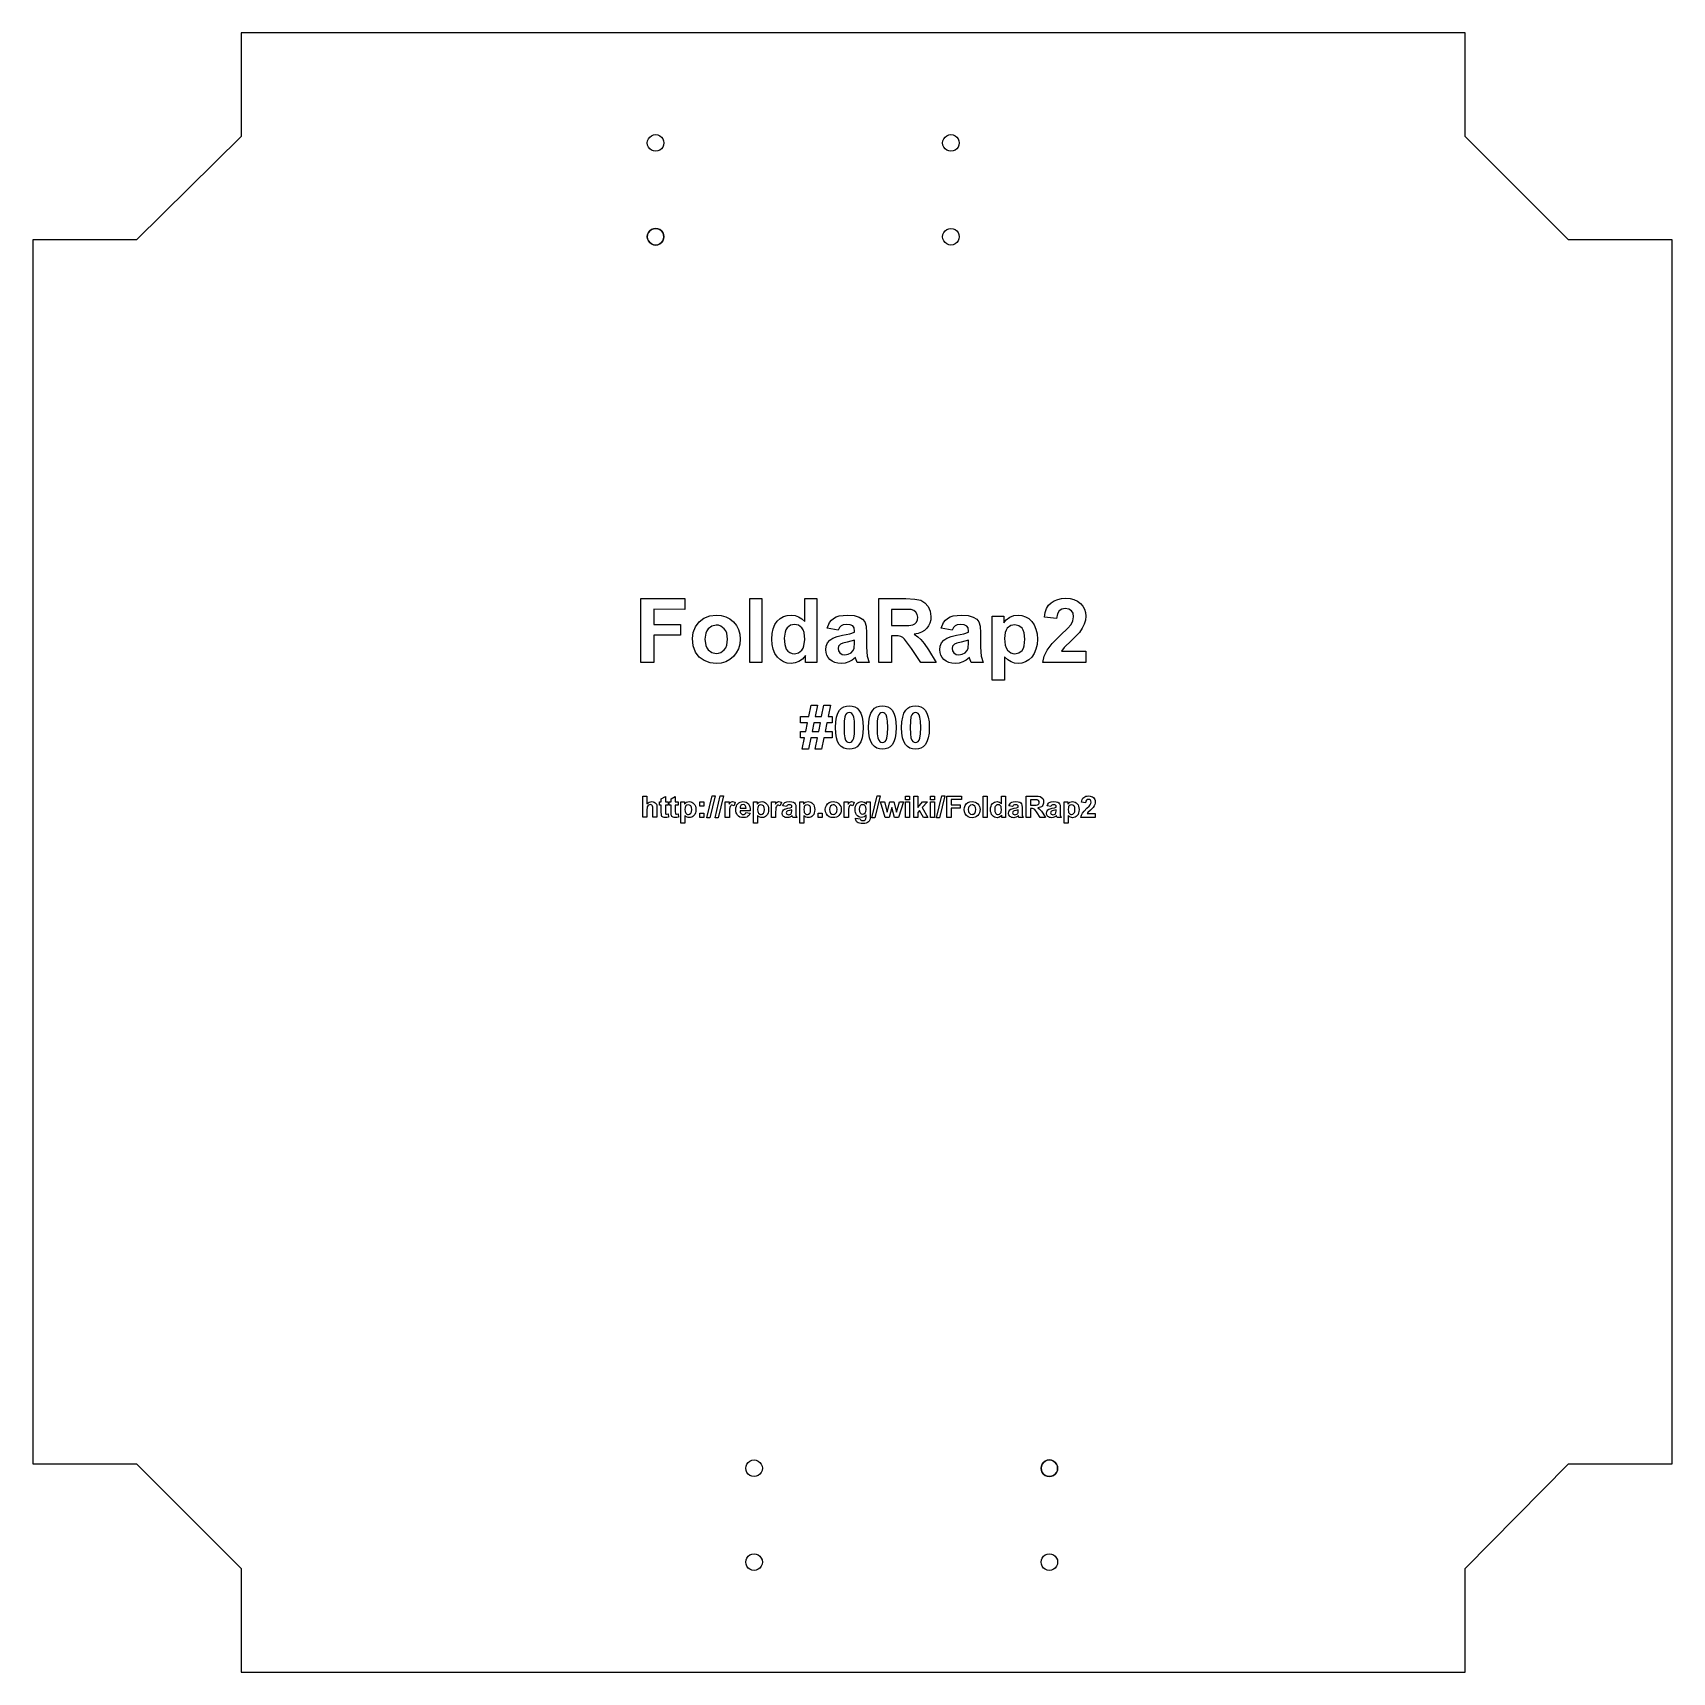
# Model space of a CAD drawing. Header units: metres. Extents: x 2252 to 2569, y -441 to -124.
import ezdxf

# ---------------------------------------------------------------- set-up
doc = ezdxf.new("R2010")
doc.units = ezdxf.units.M

msp = doc.modelspace()

# ---------------------------------------------------------------- linework, layer by layer
at = {"layer": 'COMPONENT0'}
for p, q in [((2370.04, -275.46, 0), (2370.04, -271.36, 0)), ((2370.04, -271.36, 0), (2370.82, -271.36, 0)), ((2370.82, -271.36, 0), (2370.82, -272.87, 0)), ((2373.58, -271.9, 0), (2374.37, -271.44, 0)), ((2373.58, -272.49, 0), (2373.58, -271.9, 0)), ((2374.37, -271.44, 0), (2374.37, -272.49, 0)), ((2375.49, -271.9, 0), (2376.28, -271.44, 0)), ((2375.49, -272.49, 0), (2375.49, -271.9, 0)), ((2376.28, -271.44, 0), (2376.28, -272.49, 0)), ((2382.37, -275.54, 0), (2383.38, -271.29, 0)), ((2383.97, -271.29, 0), (2382.95, -275.54, 0)), ((2383.38, -271.29, 0), (2383.97, -271.29, 0)), ((2383.96, -275.54, 0), (2384.98, -271.29, 0)), ((2385.57, -271.29, 0), (2384.54, -275.54, 0)), ((2384.98, -271.29, 0), (2385.57, -271.29, 0)), ((2414.26, -275.54, 0), (2415.28, -271.29, 0)), ((2415.87, -271.29, 0), (2414.84, -275.54, 0)), ((2415.28, -271.29, 0), (2415.87, -271.29, 0)), ((2420.74, -272.09, 0), (2420.74, -271.36, 0)), ((2420.74, -271.36, 0), (2421.53, -271.36, 0)), ((2421.53, -272.09, 0), (2420.74, -272.09, 0)), ((2421.53, -271.36, 0), (2421.53, -272.09, 0)), ((2422.31, -275.47, 0), (2422.31, -271.36, 0)), ((2422.31, -271.36, 0), (2423.1, -271.36, 0)), ((2423.1, -271.36, 0), (2423.1, -273.54, 0)), ((2425.53, -272.09, 0), (2425.53, -271.36, 0)), ((2425.53, -271.36, 0), (2426.32, -271.36, 0)), ((2426.32, -272.09, 0), (2425.53, -272.09, 0)), ((2426.32, -271.36, 0), (2426.32, -272.09, 0)), ((2426.7, -275.54, 0), (2427.72, -271.29, 0)), ((2428.31, -271.29, 0), (2427.28, -275.54, 0)), ((2427.72, -271.29, 0), (2428.31, -271.29, 0)), ((2428.73, -275.47, 0), (2428.73, -271.36, 0)), ((2428.73, -271.36, 0), (2431.55, -271.36, 0)), ((2431.55, -272.05, 0), (2429.56, -272.05, 0)), ((2429.56, -272.05, 0), (2429.56, -273.03, 0)), ((2431.55, -271.36, 0), (2431.55, -272.05, 0)), ((2435.73, -275.47, 0), (2435.73, -271.36, 0)), ((2435.73, -271.36, 0), (2436.52, -271.36, 0)), ((2436.52, -271.36, 0), (2436.52, -275.47, 0)), ((2439.27, -272.84, 0), (2439.27, -271.36, 0)), ((2439.27, -271.36, 0), (2440.06, -271.36, 0)), ((2440.06, -271.36, 0), (2440.06, -275.47, 0)), ((2444.03, -275.47, 0), (2444.03, -271.36, 0)), ((2444.03, -271.36, 0), (2445.78, -271.36, 0)), ((2445.51, -272.06, 0), (2444.86, -272.06, 0)), ((2444.86, -272.06, 0), (2444.86, -273.1, 0)), ((2446.12, -272.07, 0), (2445.51, -272.06, 0)), ((2445.78, -271.36, 0), (2446.35, -271.39, 0)), ((2446.3, -272.13, 0), (2446.12, -272.07, 0)), ((2446.43, -272.23, 0), (2446.3, -272.13, 0)), ((2446.35, -271.39, 0), (2446.74, -271.47, 0)), ((2446.74, -271.47, 0), (2447.01, -271.62, 0)), ((2447.01, -271.62, 0), (2447.22, -271.86, 0)), ((2447.22, -271.86, 0), (2447.35, -272.17, 0)), ((2447.35, -272.17, 0), (2447.4, -272.51, 0)), ((2454.75, -272.26, 0), (2454.84, -272, 0)), ((2454.84, -272, 0), (2454.97, -271.79, 0)), ((2454.97, -271.79, 0), (2455.13, -271.63, 0)), ((2455.13, -271.63, 0), (2455.33, -271.5, 0)), ((2455.33, -271.5, 0), (2455.55, -271.41, 0)), ((2455.65, -272.15, 0), (2455.53, -272.34, 0)), ((2455.55, -271.41, 0), (2455.79, -271.36, 0)), ((2455.82, -272.03, 0), (2455.65, -272.15, 0)), ((2455.79, -271.36, 0), (2456.06, -271.34, 0)), ((2456.04, -272, 0), (2455.82, -272.03, 0)), ((2456.26, -272.03, 0), (2456.04, -272, 0)), ((2456.06, -271.34, 0), (2456.35, -271.36, 0)), ((2456.43, -272.14, 0), (2456.26, -272.03, 0)), ((2456.35, -271.36, 0), (2456.6, -271.43, 0)), ((2456.54, -272.31, 0), (2456.43, -272.14, 0)), ((2456.6, -271.43, 0), (2456.82, -271.53, 0)), ((2456.82, -271.53, 0), (2457.01, -271.67, 0)), ((2457.01, -271.67, 0), (2457.17, -271.85, 0)), ((2457.17, -271.85, 0), (2457.28, -272.04, 0)), ((2457.28, -272.04, 0), (2457.34, -272.25, 0)), ((2370.82, -272.87, 0), (2371.02, -272.67, 0)), ((2370.84, -273.64, 0), (2370.82, -273.97, 0)), ((2370.82, -273.97, 0), (2370.82, -275.46, 0)), ((2370.89, -273.41, 0), (2370.84, -273.64, 0)), ((2370.99, -273.24, 0), (2370.89, -273.41, 0)), ((2371.12, -273.12, 0), (2370.99, -273.24, 0)), ((2371.02, -272.67, 0), (2371.24, -272.53, 0)), ((2371.28, -273.05, 0), (2371.12, -273.12, 0)), ((2371.24, -272.53, 0), (2371.48, -272.45, 0)), ((2371.47, -273.02, 0), (2371.28, -273.05, 0)), ((2371.63, -273.04, 0), (2371.47, -273.02, 0)), ((2371.48, -272.45, 0), (2371.73, -272.42, 0)), ((2371.76, -273.1, 0), (2371.63, -273.04, 0)), ((2371.73, -272.42, 0), (2371.99, -272.45, 0)), ((2371.85, -273.19, 0), (2371.76, -273.1, 0)), ((2371.91, -273.3, 0), (2371.85, -273.19, 0)), ((2371.95, -273.51, 0), (2371.91, -273.3, 0)), ((2371.96, -273.89, 0), (2371.95, -273.51, 0)), ((2371.96, -275.46, 0), (2371.96, -273.89, 0)), ((2371.99, -272.45, 0), (2372.22, -272.52, 0)), ((2372.22, -272.52, 0), (2372.42, -272.64, 0)), ((2372.42, -272.64, 0), (2372.55, -272.78, 0)), ((2372.55, -272.78, 0), (2372.65, -272.95, 0)), ((2372.65, -272.95, 0), (2372.71, -273.13, 0)), ((2372.71, -273.13, 0), (2372.75, -273.72, 0)), ((2372.75, -273.72, 0), (2372.75, -275.46, 0)), ((2373.22, -273.12, 0), (2373.22, -272.49, 0)), ((2373.22, -272.49, 0), (2373.58, -272.49, 0)), ((2373.58, -273.12, 0), (2373.22, -273.12, 0)), ((2373.58, -274.41, 0), (2373.58, -273.12, 0)), ((2373.61, -274.97, 0), (2373.58, -274.41, 0)), ((2373.65, -275.14, 0), (2373.61, -274.97, 0)), ((2373.72, -275.28, 0), (2373.65, -275.14, 0)), ((2373.82, -275.38, 0), (2373.72, -275.28, 0)), ((2374.37, -272.49, 0), (2374.91, -272.49, 0)), ((2374.91, -273.12, 0), (2374.37, -273.12, 0)), ((2374.37, -273.12, 0), (2374.37, -274.32, 0)), ((2374.37, -274.32, 0), (2374.39, -274.74, 0)), ((2374.39, -274.74, 0), (2374.46, -274.84, 0)), ((2374.46, -274.84, 0), (2374.59, -274.88, 0)), ((2374.59, -274.88, 0), (2374.91, -274.8, 0)), ((2374.91, -272.49, 0), (2374.91, -273.12, 0)), ((2374.91, -274.8, 0), (2374.97, -275.41, 0)), ((2375.13, -273.12, 0), (2375.13, -272.49, 0)), ((2375.13, -272.49, 0), (2375.49, -272.49, 0)), ((2375.49, -273.12, 0), (2375.13, -273.12, 0)), ((2375.49, -274.41, 0), (2375.49, -273.12, 0)), ((2375.52, -274.97, 0), (2375.49, -274.41, 0)), ((2375.56, -275.14, 0), (2375.52, -274.97, 0)), ((2375.63, -275.28, 0), (2375.56, -275.14, 0)), ((2375.73, -275.38, 0), (2375.63, -275.28, 0)), ((2376.28, -272.49, 0), (2376.82, -272.49, 0)), ((2376.82, -273.12, 0), (2376.28, -273.12, 0)), ((2376.28, -273.12, 0), (2376.28, -274.32, 0)), ((2376.28, -274.32, 0), (2376.3, -274.74, 0)), ((2376.3, -274.74, 0), (2376.37, -274.84, 0)), ((2376.37, -274.84, 0), (2376.5, -274.88, 0)), ((2376.5, -274.88, 0), (2376.82, -274.8, 0)), ((2376.82, -272.49, 0), (2376.82, -273.12, 0)), ((2376.82, -274.8, 0), (2376.89, -275.41, 0)), ((2377.35, -272.49, 0), (2378.08, -272.49, 0)), ((2377.35, -276.6, 0), (2377.35, -272.49, 0)), ((2378.08, -272.49, 0), (2378.08, -272.93, 0)), ((2378.08, -272.93, 0), (2378.25, -272.72, 0)), ((2378.17, -273.54, 0), (2378.12, -273.93, 0)), ((2378.12, -273.93, 0), (2378.17, -274.36, 0)), ((2378.35, -275.3, 0), (2378.13, -275.1, 0)), ((2378.13, -275.1, 0), (2378.13, -276.6, 0)), ((2378.23, -273.39, 0), (2378.17, -273.54, 0)), ((2378.17, -274.36, 0), (2378.24, -274.53, 0)), ((2378.32, -273.27, 0), (2378.23, -273.39, 0)), ((2378.24, -274.53, 0), (2378.32, -274.67, 0)), ((2378.25, -272.72, 0), (2378.47, -272.56, 0)), ((2378.53, -273.1, 0), (2378.32, -273.27, 0)), ((2378.32, -274.67, 0), (2378.54, -274.85, 0)), ((2378.55, -275.43, 0), (2378.35, -275.3, 0)), ((2378.47, -272.56, 0), (2378.72, -272.46, 0)), ((2378.79, -273.04, 0), (2378.53, -273.1, 0)), ((2378.54, -274.85, 0), (2378.67, -274.89, 0)), ((2378.67, -274.89, 0), (2378.81, -274.91, 0)), ((2378.72, -272.46, 0), (2379.01, -272.42, 0)), ((2379.05, -273.1, 0), (2378.79, -273.04, 0)), ((2378.81, -274.91, 0), (2379.06, -274.85, 0)), ((2379.01, -272.42, 0), (2379.26, -272.45, 0)), ((2379.26, -273.27, 0), (2379.05, -273.1, 0)), ((2379.06, -274.85, 0), (2379.27, -274.69, 0)), ((2379.26, -272.45, 0), (2379.49, -272.52, 0)), ((2379.34, -273.4, 0), (2379.26, -273.27, 0)), ((2379.27, -274.69, 0), (2379.35, -274.56, 0)), ((2379.4, -273.56, 0), (2379.34, -273.4, 0)), ((2379.35, -274.56, 0), (2379.4, -274.4, 0)), ((2379.45, -273.97, 0), (2379.4, -273.56, 0)), ((2379.4, -274.4, 0), (2379.45, -273.97, 0)), ((2379.69, -275.3, 0), (2379.48, -275.43, 0)), ((2379.49, -272.52, 0), (2379.7, -272.65, 0)), ((2379.88, -275.12, 0), (2379.69, -275.3, 0)), ((2379.7, -272.65, 0), (2379.89, -272.83, 0)), ((2380.04, -274.89, 0), (2379.88, -275.12, 0)), ((2379.89, -272.83, 0), (2380.05, -273.05, 0)), ((2380.16, -274.62, 0), (2380.04, -274.89, 0)), ((2380.05, -273.05, 0), (2380.16, -273.31, 0)), ((2380.16, -273.31, 0), (2380.23, -273.62, 0)), ((2380.23, -274.31, 0), (2380.16, -274.62, 0)), ((2380.23, -273.62, 0), (2380.25, -273.96, 0)), ((2380.25, -273.96, 0), (2380.23, -274.31, 0)), ((2381.03, -273.28, 0), (2381.03, -272.49, 0)), ((2381.03, -272.49, 0), (2381.81, -272.49, 0)), ((2381.81, -273.28, 0), (2381.03, -273.28, 0)), ((2381.03, -275.47, 0), (2381.03, -274.68, 0)), ((2381.03, -274.68, 0), (2381.81, -274.68, 0)), ((2381.81, -272.49, 0), (2381.81, -273.28, 0)), ((2381.81, -274.68, 0), (2381.81, -275.47, 0)), ((2385.94, -275.47, 0), (2385.94, -272.49, 0)), ((2385.94, -272.49, 0), (2386.67, -272.49, 0)), ((2386.67, -272.49, 0), (2386.67, -272.91, 0)), ((2386.67, -272.91, 0), (2386.85, -272.66, 0)), ((2386.75, -273.92, 0), (2386.73, -274.55, 0)), ((2386.73, -274.55, 0), (2386.73, -275.47, 0)), ((2386.8, -273.55, 0), (2386.75, -273.92, 0)), ((2386.87, -273.35, 0), (2386.8, -273.55, 0)), ((2386.85, -272.66, 0), (2387.01, -272.52, 0)), ((2386.98, -273.22, 0), (2386.87, -273.35, 0)), ((2387.1, -273.15, 0), (2386.98, -273.22, 0)), ((2387.01, -272.52, 0), (2387.17, -272.45, 0)), ((2387.26, -273.13, 0), (2387.1, -273.15, 0)), ((2387.17, -272.45, 0), (2387.35, -272.42, 0)), ((2387.43, -273.16, 0), (2387.26, -273.13, 0)), ((2387.35, -272.42, 0), (2387.62, -272.46, 0)), ((2387.63, -273.26, 0), (2387.43, -273.16, 0)), ((2387.62, -272.46, 0), (2387.87, -272.57, 0)), ((2387.87, -272.57, 0), (2387.63, -273.26, 0)), ((2387.98, -274, 0), (2388, -273.65, 0)), ((2388, -274.3, 0), (2387.98, -274, 0)), ((2388, -273.65, 0), (2388.08, -273.34, 0)), ((2388.05, -274.57, 0), (2388, -274.3, 0)), ((2388.15, -274.81, 0), (2388.05, -274.57, 0)), ((2388.08, -273.34, 0), (2388.2, -273.07, 0)), ((2388.27, -275.03, 0), (2388.15, -274.81, 0)), ((2388.2, -273.07, 0), (2388.37, -272.84, 0)), ((2388.49, -275.25, 0), (2388.27, -275.03, 0)), ((2388.37, -272.84, 0), (2388.57, -272.66, 0)), ((2388.75, -275.41, 0), (2388.49, -275.25, 0)), ((2388.57, -272.66, 0), (2388.8, -272.53, 0)), ((2390.76, -274.2, 0), (2388.79, -274.2, 0)), ((2388.79, -274.2, 0), (2388.84, -274.52, 0)), ((2388.8, -272.53, 0), (2389.06, -272.45, 0)), ((2388.84, -273.43, 0), (2388.8, -273.72, 0)), ((2388.8, -273.72, 0), (2389.98, -273.72, 0)), ((2388.97, -273.21, 0), (2388.84, -273.43, 0)), ((2388.84, -274.52, 0), (2388.98, -274.75, 0)), ((2389.16, -273.07, 0), (2388.97, -273.21, 0)), ((2388.98, -274.75, 0), (2389.18, -274.9, 0)), ((2389.06, -272.45, 0), (2389.34, -272.42, 0)), ((2389.39, -273.02, 0), (2389.16, -273.07, 0)), ((2389.18, -274.9, 0), (2389.43, -274.94, 0)), ((2389.34, -272.42, 0), (2389.66, -272.45, 0)), ((2389.62, -273.07, 0), (2389.39, -273.02, 0)), ((2389.43, -274.94, 0), (2389.6, -274.92, 0)), ((2389.6, -274.92, 0), (2389.74, -274.84, 0)), ((2389.8, -273.2, 0), (2389.62, -273.07, 0)), ((2389.66, -272.45, 0), (2389.94, -272.53, 0)), ((2389.74, -274.84, 0), (2389.85, -274.71, 0)), ((2389.93, -273.42, 0), (2389.8, -273.2, 0)), ((2389.85, -274.71, 0), (2389.93, -274.52, 0)), ((2389.98, -273.72, 0), (2389.93, -273.42, 0)), ((2389.93, -274.52, 0), (2390.72, -274.65, 0)), ((2389.94, -272.53, 0), (2390.18, -272.67, 0)), ((2390.24, -275.31, 0), (2390.07, -275.41, 0)), ((2390.18, -272.67, 0), (2390.39, -272.86, 0)), ((2390.39, -275.18, 0), (2390.24, -275.31, 0)), ((2390.39, -272.86, 0), (2390.56, -273.11, 0)), ((2390.52, -275.03, 0), (2390.39, -275.18, 0)), ((2390.72, -274.65, 0), (2390.52, -275.03, 0)), ((2390.56, -273.11, 0), (2390.68, -273.42, 0)), ((2390.68, -273.42, 0), (2390.74, -273.78, 0)), ((2390.74, -273.78, 0), (2390.76, -274.2, 0)), ((2391.38, -272.49, 0), (2392.11, -272.49, 0)), ((2391.38, -276.6, 0), (2391.38, -272.49, 0)), ((2392.11, -272.49, 0), (2392.11, -272.93, 0)), ((2392.11, -272.93, 0), (2392.28, -272.72, 0)), ((2392.21, -273.54, 0), (2392.16, -273.93, 0)), ((2392.16, -273.93, 0), (2392.21, -274.36, 0)), ((2392.38, -275.3, 0), (2392.17, -275.1, 0)), ((2392.17, -275.1, 0), (2392.17, -276.6, 0)), ((2392.27, -273.39, 0), (2392.21, -273.54, 0)), ((2392.21, -274.36, 0), (2392.27, -274.53, 0)), ((2392.35, -273.27, 0), (2392.27, -273.39, 0)), ((2392.27, -274.53, 0), (2392.36, -274.67, 0)), ((2392.28, -272.72, 0), (2392.5, -272.56, 0)), ((2392.56, -273.1, 0), (2392.35, -273.27, 0)), ((2392.36, -274.67, 0), (2392.58, -274.85, 0)), ((2392.59, -275.44, 0), (2392.38, -275.3, 0)), ((2392.5, -272.56, 0), (2392.76, -272.46, 0)), ((2392.83, -273.04, 0), (2392.56, -273.1, 0)), ((2392.58, -274.85, 0), (2392.71, -274.89, 0)), ((2392.71, -274.89, 0), (2392.84, -274.91, 0)), ((2392.76, -272.46, 0), (2393.04, -272.42, 0)), ((2393.08, -273.1, 0), (2392.83, -273.04, 0)), ((2392.84, -274.91, 0), (2393.09, -274.85, 0)), ((2393.04, -272.42, 0), (2393.29, -272.45, 0)), ((2393.29, -273.27, 0), (2393.08, -273.1, 0)), ((2393.09, -274.85, 0), (2393.3, -274.69, 0)), ((2393.29, -272.45, 0), (2393.52, -272.52, 0)), ((2393.38, -273.4, 0), (2393.29, -273.27, 0)), ((2393.3, -274.69, 0), (2393.38, -274.56, 0)), ((2393.43, -273.56, 0), (2393.38, -273.4, 0)), ((2393.38, -274.56, 0), (2393.44, -274.4, 0)), ((2393.48, -273.97, 0), (2393.43, -273.56, 0)), ((2393.44, -274.4, 0), (2393.48, -273.97, 0)), ((2393.52, -272.52, 0), (2393.73, -272.65, 0)), ((2393.73, -275.3, 0), (2393.52, -275.43, 0)), ((2393.73, -272.65, 0), (2393.92, -272.83, 0)), ((2393.92, -275.12, 0), (2393.73, -275.3, 0)), ((2393.92, -272.83, 0), (2394.08, -273.05, 0)), ((2394.08, -274.89, 0), (2393.92, -275.12, 0)), ((2394.08, -273.05, 0), (2394.19, -273.32, 0)), ((2394.19, -274.62, 0), (2394.08, -274.89, 0)), ((2394.19, -273.32, 0), (2394.26, -273.62, 0)), ((2394.26, -274.31, 0), (2394.19, -274.62, 0)), ((2394.26, -273.62, 0), (2394.28, -273.96, 0)), ((2394.28, -273.96, 0), (2394.26, -274.31, 0)), ((2394.87, -275.47, 0), (2394.87, -272.49, 0)), ((2394.87, -272.49, 0), (2395.61, -272.49, 0)), ((2395.61, -272.49, 0), (2395.61, -272.91, 0)), ((2395.61, -272.91, 0), (2395.78, -272.66, 0)), ((2395.68, -273.92, 0), (2395.66, -274.55, 0)), ((2395.66, -274.55, 0), (2395.66, -275.47, 0)), ((2395.73, -273.55, 0), (2395.68, -273.92, 0)), ((2395.81, -273.35, 0), (2395.73, -273.55, 0)), ((2395.78, -272.66, 0), (2395.94, -272.52, 0)), ((2395.91, -273.22, 0), (2395.81, -273.35, 0)), ((2396.04, -273.15, 0), (2395.91, -273.22, 0)), ((2395.94, -272.52, 0), (2396.1, -272.45, 0)), ((2396.19, -273.13, 0), (2396.04, -273.15, 0)), ((2396.1, -272.45, 0), (2396.28, -272.42, 0)), ((2396.37, -273.16, 0), (2396.19, -273.13, 0)), ((2396.28, -272.42, 0), (2396.55, -272.46, 0)), ((2396.56, -273.26, 0), (2396.37, -273.16, 0)), ((2396.55, -272.46, 0), (2396.8, -272.57, 0)), ((2396.8, -272.57, 0), (2396.56, -273.26, 0)), ((2396.93, -274.65, 0), (2396.96, -274.41, 0)), ((2396.95, -274.84, 0), (2396.93, -274.65, 0)), ((2397, -275, 0), (2396.95, -274.84, 0)), ((2396.96, -274.41, 0), (2397.06, -274.2, 0)), ((2397.08, -275.15, 0), (2397, -275, 0)), ((2397.02, -273.27, 0), (2397.18, -272.89, 0)), ((2397.73, -273.4, 0), (2397.02, -273.27, 0)), ((2397.06, -274.2, 0), (2397.2, -274.03, 0)), ((2397.2, -275.28, 0), (2397.08, -275.15, 0)), ((2397.18, -272.89, 0), (2397.29, -272.75, 0)), ((2397.2, -274.03, 0), (2397.39, -273.9, 0)), ((2397.34, -275.39, 0), (2397.2, -275.28, 0)), ((2397.29, -272.75, 0), (2397.43, -272.63, 0)), ((2397.39, -273.9, 0), (2397.66, -273.8, 0)), ((2397.43, -272.63, 0), (2397.6, -272.54, 0)), ((2397.6, -272.54, 0), (2397.8, -272.47, 0)), ((2397.66, -273.8, 0), (2398.02, -273.72, 0)), ((2397.76, -274.42, 0), (2397.72, -274.57, 0)), ((2397.72, -274.57, 0), (2397.75, -274.73, 0)), ((2397.81, -273.22, 0), (2397.73, -273.4, 0)), ((2397.75, -274.73, 0), (2397.85, -274.86, 0)), ((2397.88, -274.29, 0), (2397.76, -274.42, 0)), ((2397.8, -272.47, 0), (2398.31, -272.42, 0)), ((2397.92, -273.11, 0), (2397.81, -273.22, 0)), ((2397.85, -274.86, 0), (2397.99, -274.95, 0)), ((2398.03, -274.23, 0), (2397.88, -274.29, 0)), ((2398.06, -273.05, 0), (2397.92, -273.11, 0)), ((2397.99, -274.95, 0), (2398.16, -274.98, 0)), ((2398.02, -273.72, 0), (2398.49, -273.62, 0)), ((2398.31, -274.16, 0), (2398.03, -274.23, 0)), ((2398.25, -273.03, 0), (2398.06, -273.05, 0)), ((2398.16, -274.98, 0), (2398.37, -274.94, 0)), ((2398.51, -273.05, 0), (2398.25, -273.03, 0)), ((2398.31, -272.42, 0), (2398.77, -272.45, 0)), ((2398.78, -274.04, 0), (2398.31, -274.16, 0)), ((2398.37, -274.94, 0), (2398.57, -274.84, 0)), ((2398.64, -275.31, 0), (2398.41, -275.44, 0)), ((2398.49, -273.62, 0), (2398.78, -273.52, 0)), ((2398.67, -273.12, 0), (2398.51, -273.05, 0)), ((2398.57, -274.84, 0), (2398.68, -274.72, 0)), ((2398.85, -275.14, 0), (2398.64, -275.31, 0)), ((2398.76, -273.25, 0), (2398.67, -273.12, 0)), ((2398.68, -274.72, 0), (2398.75, -274.58, 0)), ((2398.75, -274.58, 0), (2398.78, -274.19, 0)), ((2398.78, -273.45, 0), (2398.76, -273.25, 0)), ((2398.77, -272.45, 0), (2399.09, -272.55, 0)), ((2398.78, -273.52, 0), (2398.78, -273.45, 0)), ((2398.78, -274.19, 0), (2398.78, -274.04, 0)), ((2398.87, -275.23, 0), (2398.85, -275.14, 0)), ((2398.95, -275.47, 0), (2398.87, -275.23, 0)), ((2399.09, -272.55, 0), (2399.31, -272.69, 0)), ((2399.31, -272.69, 0), (2399.45, -272.86, 0)), ((2399.45, -272.86, 0), (2399.53, -273.14, 0)), ((2399.53, -273.14, 0), (2399.56, -273.57, 0)), ((2399.56, -273.57, 0), (2399.55, -274.49, 0)), ((2399.55, -274.49, 0), (2399.59, -275.07, 0)), ((2399.59, -275.07, 0), (2399.73, -275.47, 0)), ((2400.31, -272.49, 0), (2401.05, -272.49, 0)), ((2400.31, -276.6, 0), (2400.31, -272.49, 0)), ((2401.05, -272.49, 0), (2401.05, -272.93, 0)), ((2401.05, -272.93, 0), (2401.21, -272.72, 0)), ((2401.14, -273.54, 0), (2401.09, -273.93, 0)), ((2401.09, -273.93, 0), (2401.14, -274.36, 0)), ((2401.32, -275.3, 0), (2401.1, -275.1, 0)), ((2401.1, -275.1, 0), (2401.1, -276.6, 0)), ((2401.2, -273.39, 0), (2401.14, -273.54, 0)), ((2401.14, -274.36, 0), (2401.2, -274.53, 0)), ((2401.28, -273.27, 0), (2401.2, -273.39, 0)), ((2401.2, -274.53, 0), (2401.29, -274.67, 0)), ((2401.21, -272.72, 0), (2401.43, -272.56, 0)), ((2401.5, -273.1, 0), (2401.28, -273.27, 0)), ((2401.29, -274.67, 0), (2401.51, -274.85, 0)), ((2401.52, -275.44, 0), (2401.32, -275.3, 0)), ((2401.43, -272.56, 0), (2401.69, -272.46, 0)), ((2401.76, -273.04, 0), (2401.5, -273.1, 0)), ((2401.51, -274.85, 0), (2401.64, -274.89, 0)), ((2401.64, -274.89, 0), (2401.78, -274.91, 0)), ((2401.69, -272.46, 0), (2401.97, -272.42, 0)), ((2402.02, -273.1, 0), (2401.76, -273.04, 0)), ((2401.78, -274.91, 0), (2402.03, -274.85, 0)), ((2401.97, -272.42, 0), (2402.22, -272.45, 0)), ((2402.23, -273.27, 0), (2402.02, -273.1, 0)), ((2402.03, -274.85, 0), (2402.23, -274.69, 0)), ((2402.22, -272.45, 0), (2402.45, -272.52, 0)), ((2402.31, -273.4, 0), (2402.23, -273.27, 0)), ((2402.23, -274.69, 0), (2402.31, -274.56, 0)), ((2402.37, -273.56, 0), (2402.31, -273.4, 0)), ((2402.31, -274.56, 0), (2402.37, -274.4, 0)), ((2402.41, -273.97, 0), (2402.37, -273.56, 0)), ((2402.37, -274.4, 0), (2402.41, -273.97, 0)), ((2402.45, -272.52, 0), (2402.66, -272.65, 0)), ((2402.66, -275.3, 0), (2402.45, -275.43, 0)), ((2402.66, -272.65, 0), (2402.85, -272.83, 0)), ((2402.85, -275.12, 0), (2402.66, -275.3, 0)), ((2402.85, -272.83, 0), (2403.01, -273.05, 0)), ((2403.01, -274.89, 0), (2402.85, -275.12, 0)), ((2403.01, -273.05, 0), (2403.13, -273.32, 0)), ((2403.12, -274.62, 0), (2403.01, -274.89, 0)), ((2403.19, -274.31, 0), (2403.12, -274.62, 0)), ((2403.13, -273.32, 0), (2403.19, -273.62, 0)), ((2403.19, -273.62, 0), (2403.22, -273.96, 0)), ((2403.22, -273.96, 0), (2403.19, -274.31, 0)), ((2403.84, -275.47, 0), (2403.84, -274.68, 0)), ((2403.84, -274.68, 0), (2404.63, -274.68, 0)), ((2404.63, -274.68, 0), (2404.63, -275.47, 0)), ((2405.25, -273.94, 0), (2405.3, -273.55, 0)), ((2405.3, -274.41, 0), (2405.25, -273.94, 0)), ((2405.3, -273.55, 0), (2405.45, -273.18, 0)), ((2405.45, -274.81, 0), (2405.3, -274.41, 0)), ((2405.45, -273.18, 0), (2405.68, -272.85, 0)), ((2405.69, -275.12, 0), (2405.45, -274.81, 0)), ((2405.68, -272.85, 0), (2406, -272.62, 0)), ((2406.01, -275.35, 0), (2405.69, -275.12, 0)), ((2406, -272.62, 0), (2406.37, -272.47, 0)), ((2406.39, -275.49, 0), (2406.01, -275.35, 0)), ((2406.11, -273.59, 0), (2406.06, -273.98, 0)), ((2406.06, -273.98, 0), (2406.11, -274.37, 0)), ((2406.18, -273.43, 0), (2406.11, -273.59, 0)), ((2406.11, -274.37, 0), (2406.18, -274.53, 0)), ((2406.27, -273.3, 0), (2406.18, -273.43, 0)), ((2406.18, -274.53, 0), (2406.27, -274.66, 0)), ((2406.51, -273.12, 0), (2406.27, -273.3, 0)), ((2406.27, -274.66, 0), (2406.51, -274.83, 0)), ((2406.37, -272.47, 0), (2406.79, -272.42, 0)), ((2406.79, -273.06, 0), (2406.51, -273.12, 0)), ((2406.51, -274.83, 0), (2406.79, -274.89, 0)), ((2406.79, -272.42, 0), (2407.11, -272.45, 0)), ((2406.94, -273.08, 0), (2406.79, -273.06, 0)), ((2406.79, -274.89, 0), (2406.94, -274.88, 0)), ((2407.07, -273.12, 0), (2406.94, -273.08, 0)), ((2406.94, -274.88, 0), (2407.07, -274.83, 0)), ((2407.31, -273.3, 0), (2407.07, -273.12, 0)), ((2407.07, -274.83, 0), (2407.31, -274.66, 0)), ((2407.11, -272.45, 0), (2407.4, -272.53, 0)), ((2407.4, -273.43, 0), (2407.31, -273.3, 0)), ((2407.31, -274.66, 0), (2407.4, -274.53, 0)), ((2407.4, -272.53, 0), (2407.66, -272.67, 0)), ((2407.46, -273.59, 0), (2407.4, -273.43, 0)), ((2407.4, -274.53, 0), (2407.46, -274.37, 0)), ((2407.66, -275.28, 0), (2407.4, -275.42, 0)), ((2407.52, -273.97, 0), (2407.46, -273.59, 0)), ((2407.46, -274.37, 0), (2407.52, -273.97, 0)), ((2407.66, -272.67, 0), (2407.89, -272.86, 0)), ((2407.89, -275.09, 0), (2407.66, -275.28, 0)), ((2407.89, -272.86, 0), (2408.08, -273.1, 0)), ((2408.08, -274.85, 0), (2407.89, -275.09, 0)), ((2408.08, -273.1, 0), (2408.22, -273.36, 0)), ((2408.22, -274.59, 0), (2408.08, -274.85, 0)), ((2408.22, -273.36, 0), (2408.3, -273.65, 0)), ((2408.3, -274.29, 0), (2408.22, -274.59, 0)), ((2408.3, -273.65, 0), (2408.33, -273.97, 0)), ((2408.33, -273.97, 0), (2408.3, -274.29, 0)), ((2408.91, -275.47, 0), (2408.91, -272.49, 0)), ((2408.91, -272.49, 0), (2409.64, -272.49, 0)), ((2409.64, -272.49, 0), (2409.64, -272.91, 0)), ((2409.64, -272.91, 0), (2409.82, -272.66, 0)), ((2409.71, -273.92, 0), (2409.7, -274.55, 0)), ((2409.7, -274.55, 0), (2409.7, -275.47, 0)), ((2409.76, -273.55, 0), (2409.71, -273.92, 0)), ((2409.84, -273.35, 0), (2409.76, -273.55, 0)), ((2409.82, -272.66, 0), (2409.98, -272.52, 0)), ((2409.94, -273.22, 0), (2409.84, -273.35, 0)), ((2410.07, -273.15, 0), (2409.94, -273.22, 0)), ((2409.98, -272.52, 0), (2410.14, -272.45, 0)), ((2410.22, -273.13, 0), (2410.07, -273.15, 0)), ((2410.14, -272.45, 0), (2410.32, -272.42, 0)), ((2410.4, -273.16, 0), (2410.22, -273.13, 0)), ((2410.32, -272.42, 0), (2410.58, -272.46, 0)), ((2410.59, -273.26, 0), (2410.4, -273.16, 0)), ((2410.58, -272.46, 0), (2410.84, -272.57, 0)), ((2410.84, -272.57, 0), (2410.59, -273.26, 0)), ((2411, -273.96, 0), (2411.02, -273.61, 0)), ((2411.02, -274.25, 0), (2411, -273.96, 0)), ((2411.02, -273.61, 0), (2411.09, -273.3, 0)), ((2411.07, -274.51, 0), (2411.02, -274.25, 0)), ((2411.15, -274.75, 0), (2411.07, -274.51, 0)), ((2411.09, -273.3, 0), (2411.2, -273.04, 0)), ((2411.27, -274.96, 0), (2411.15, -274.75, 0)), ((2411.2, -273.04, 0), (2411.36, -272.82, 0)), ((2411.47, -275.18, 0), (2411.27, -274.96, 0)), ((2411.36, -272.82, 0), (2411.55, -272.65, 0)), ((2411.69, -275.34, 0), (2411.47, -275.18, 0)), ((2411.55, -272.65, 0), (2411.76, -272.52, 0)), ((2411.94, -275.44, 0), (2411.69, -275.34, 0)), ((2411.76, -272.52, 0), (2412, -272.45, 0)), ((2411.85, -273.52, 0), (2411.81, -273.92, 0)), ((2411.81, -273.92, 0), (2411.85, -274.33, 0)), ((2411.91, -273.37, 0), (2411.85, -273.52, 0)), ((2411.85, -274.33, 0), (2411.91, -274.49, 0)), ((2411.99, -273.25, 0), (2411.91, -273.37, 0)), ((2411.91, -274.49, 0), (2411.99, -274.61, 0)), ((2412.2, -273.08, 0), (2411.99, -273.25, 0)), ((2411.99, -274.61, 0), (2412.2, -274.78, 0)), ((2412, -272.45, 0), (2412.26, -272.42, 0)), ((2412.46, -273.03, 0), (2412.2, -273.08, 0)), ((2412.2, -274.78, 0), (2412.44, -274.83, 0)), ((2412.26, -272.42, 0), (2412.52, -272.45, 0)), ((2412.44, -274.83, 0), (2412.71, -274.77, 0)), ((2412.72, -273.08, 0), (2412.46, -273.03, 0)), ((2412.72, -275.35, 0), (2412.48, -275.44, 0)), ((2412.52, -272.45, 0), (2412.76, -272.54, 0)), ((2412.71, -274.77, 0), (2412.93, -274.61, 0)), ((2412.94, -273.25, 0), (2412.72, -273.08, 0)), ((2412.93, -275.2, 0), (2412.72, -275.35, 0)), ((2412.76, -272.54, 0), (2412.97, -272.7, 0)), ((2412.93, -274.61, 0), (2413.02, -274.48, 0)), ((2413.12, -274.99, 0), (2412.93, -275.2, 0)), ((2413.02, -273.38, 0), (2412.94, -273.25, 0)), ((2412.97, -272.7, 0), (2413.17, -272.91, 0)), ((2413.08, -273.53, 0), (2413.02, -273.38, 0)), ((2413.02, -274.48, 0), (2413.08, -274.33, 0)), ((2413.13, -273.94, 0), (2413.08, -273.53, 0)), ((2413.08, -274.33, 0), (2413.13, -273.94, 0)), ((2413.12, -275.42, 0), (2413.12, -274.99, 0)), ((2413.17, -272.91, 0), (2413.17, -272.49, 0)), ((2413.17, -272.49, 0), (2413.9, -272.49, 0)), ((2413.9, -275.16, 0), (2413.88, -275.62, 0)), ((2413.9, -272.49, 0), (2413.9, -275.16, 0)), ((2416.83, -275.47, 0), (2415.89, -272.49, 0)), ((2415.89, -272.49, 0), (2416.66, -272.49, 0)), ((2416.66, -272.49, 0), (2417.21, -274.44, 0)), ((2417.21, -274.44, 0), (2417.73, -272.49, 0)), ((2418.1, -273.55, 0), (2417.6, -275.47, 0)), ((2417.73, -272.49, 0), (2418.49, -272.49, 0)), ((2418.62, -275.47, 0), (2418.1, -273.55, 0)), ((2418.49, -272.49, 0), (2418.98, -274.44, 0)), ((2418.98, -274.44, 0), (2419.55, -272.49, 0)), ((2420.33, -272.49, 0), (2419.37, -275.47, 0)), ((2419.55, -272.49, 0), (2420.33, -272.49, 0)), ((2420.74, -275.47, 0), (2420.74, -272.49, 0)), ((2420.74, -272.49, 0), (2421.53, -272.49, 0)), ((2421.53, -272.49, 0), (2421.53, -275.47, 0)), ((2423.1, -273.54, 0), (2424.02, -272.49, 0)), ((2423.46, -274.13, 0), (2423.1, -274.51, 0)), ((2423.1, -274.51, 0), (2423.1, -275.47, 0)), ((2424.21, -275.47, 0), (2423.46, -274.13, 0)), ((2424.99, -272.49, 0), (2423.97, -273.58, 0)), ((2423.97, -273.58, 0), (2425.06, -275.47, 0)), ((2424.02, -272.49, 0), (2424.99, -272.49, 0)), ((2425.53, -275.47, 0), (2425.53, -272.49, 0)), ((2425.53, -272.49, 0), (2426.32, -272.49, 0)), ((2426.32, -272.49, 0), (2426.32, -275.47, 0)), ((2429.56, -273.03, 0), (2431.28, -273.03, 0)), ((2431.28, -273.72, 0), (2429.56, -273.72, 0)), ((2429.56, -273.72, 0), (2429.56, -275.47, 0)), ((2431.28, -273.03, 0), (2431.28, -273.72, 0)), ((2432.04, -273.94, 0), (2432.09, -273.55, 0)), ((2432.09, -274.41, 0), (2432.04, -273.94, 0)), ((2432.09, -273.55, 0), (2432.24, -273.18, 0)), ((2432.24, -274.81, 0), (2432.09, -274.41, 0)), ((2432.24, -273.18, 0), (2432.47, -272.85, 0)), ((2432.48, -275.12, 0), (2432.24, -274.81, 0)), ((2432.47, -272.85, 0), (2432.79, -272.62, 0)), ((2432.8, -275.35, 0), (2432.48, -275.12, 0)), ((2432.79, -272.62, 0), (2433.16, -272.47, 0)), ((2433.18, -275.49, 0), (2432.8, -275.35, 0)), ((2432.9, -273.59, 0), (2432.85, -273.98, 0)), ((2432.85, -273.98, 0), (2432.9, -274.37, 0)), ((2432.97, -273.43, 0), (2432.9, -273.59, 0)), ((2432.9, -274.37, 0), (2432.97, -274.53, 0)), ((2433.06, -273.3, 0), (2432.97, -273.43, 0)), ((2432.97, -274.53, 0), (2433.06, -274.66, 0)), ((2433.3, -273.13, 0), (2433.06, -273.3, 0)), ((2433.06, -274.66, 0), (2433.3, -274.84, 0)), ((2433.16, -272.47, 0), (2433.58, -272.42, 0)), ((2433.58, -273.07, 0), (2433.3, -273.13, 0)), ((2433.3, -274.84, 0), (2433.58, -274.89, 0)), ((2433.58, -272.42, 0), (2433.9, -272.45, 0)), ((2433.73, -273.08, 0), (2433.58, -273.07, 0)), ((2433.58, -274.89, 0), (2433.73, -274.88, 0)), ((2433.86, -273.13, 0), (2433.73, -273.08, 0)), ((2433.73, -274.88, 0), (2433.86, -274.84, 0)), ((2434.1, -273.3, 0), (2433.86, -273.13, 0)), ((2433.86, -274.84, 0), (2434.1, -274.66, 0)), ((2433.9, -272.45, 0), (2434.19, -272.53, 0)), ((2434.19, -273.43, 0), (2434.1, -273.3, 0)), ((2434.1, -274.66, 0), (2434.19, -274.53, 0)), ((2434.19, -272.53, 0), (2434.45, -272.67, 0)), ((2434.25, -273.59, 0), (2434.19, -273.43, 0)), ((2434.19, -274.53, 0), (2434.25, -274.37, 0)), ((2434.45, -275.29, 0), (2434.19, -275.42, 0)), ((2434.31, -273.97, 0), (2434.25, -273.59, 0)), ((2434.25, -274.37, 0), (2434.31, -273.97, 0)), ((2434.45, -272.67, 0), (2434.68, -272.86, 0)), ((2434.68, -275.09, 0), (2434.45, -275.29, 0)), ((2434.68, -272.86, 0), (2434.87, -273.1, 0)), ((2434.87, -274.86, 0), (2434.68, -275.09, 0)), ((2434.87, -273.1, 0), (2435.01, -273.36, 0)), ((2435.01, -274.59, 0), (2434.87, -274.86, 0)), ((2435.01, -273.36, 0), (2435.09, -273.65, 0)), ((2435.09, -274.3, 0), (2435.01, -274.59, 0)), ((2435.09, -273.65, 0), (2435.12, -273.97, 0)), ((2435.12, -273.97, 0), (2435.09, -274.3, 0)), ((2437.15, -273.97, 0), (2437.17, -273.61, 0)), ((2437.17, -274.32, 0), (2437.15, -273.97, 0)), ((2437.17, -273.61, 0), (2437.24, -273.3, 0)), ((2437.24, -274.63, 0), (2437.17, -274.32, 0)), ((2437.24, -273.3, 0), (2437.35, -273.04, 0)), ((2437.36, -274.9, 0), (2437.24, -274.63, 0)), ((2437.35, -273.04, 0), (2437.51, -272.82, 0)), ((2437.52, -275.12, 0), (2437.36, -274.9, 0)), ((2437.51, -272.82, 0), (2437.7, -272.65, 0)), ((2437.71, -275.3, 0), (2437.52, -275.12, 0)), ((2437.7, -272.65, 0), (2437.91, -272.52, 0)), ((2437.92, -275.43, 0), (2437.71, -275.3, 0)), ((2437.91, -272.52, 0), (2438.15, -272.45, 0)), ((2438, -273.53, 0), (2437.96, -273.92, 0)), ((2437.96, -273.92, 0), (2437.99, -274.33, 0)), ((2437.99, -274.33, 0), (2438.09, -274.61, 0)), ((2438.06, -273.38, 0), (2438, -273.53, 0)), ((2438.14, -273.25, 0), (2438.06, -273.38, 0)), ((2438.09, -274.61, 0), (2438.19, -274.74, 0)), ((2438.36, -273.08, 0), (2438.14, -273.25, 0)), ((2438.15, -272.45, 0), (2438.41, -272.42, 0)), ((2438.19, -274.74, 0), (2438.32, -274.84, 0)), ((2438.32, -274.84, 0), (2438.46, -274.89, 0)), ((2438.61, -273.03, 0), (2438.36, -273.08, 0)), ((2438.41, -272.42, 0), (2438.65, -272.45, 0)), ((2438.46, -274.89, 0), (2438.62, -274.91, 0)), ((2438.88, -273.08, 0), (2438.61, -273.03, 0)), ((2438.62, -274.91, 0), (2438.87, -274.86, 0)), ((2438.65, -272.45, 0), (2438.87, -272.53, 0)), ((2438.87, -272.53, 0), (2439.08, -272.66, 0)), ((2438.87, -274.86, 0), (2439.08, -274.68, 0)), ((2439.09, -273.25, 0), (2438.88, -273.08, 0)), ((2439.13, -275.25, 0), (2438.9, -275.41, 0)), ((2439.08, -272.66, 0), (2439.27, -272.84, 0)), ((2439.08, -274.68, 0), (2439.17, -274.55, 0)), ((2439.17, -273.38, 0), (2439.09, -273.25, 0)), ((2439.33, -275.03, 0), (2439.13, -275.25, 0)), ((2439.23, -273.55, 0), (2439.17, -273.38, 0)), ((2439.17, -274.55, 0), (2439.22, -274.39, 0)), ((2439.22, -274.39, 0), (2439.27, -273.99, 0)), ((2439.27, -273.99, 0), (2439.23, -273.55, 0)), ((2439.33, -275.47, 0), (2439.33, -275.03, 0)), ((2440.63, -274.66, 0), (2440.66, -274.42, 0)), ((2440.64, -274.84, 0), (2440.63, -274.66, 0)), ((2440.69, -275, 0), (2440.64, -274.84, 0)), ((2440.66, -274.42, 0), (2440.75, -274.21, 0)), ((2440.78, -275.15, 0), (2440.69, -275, 0)), ((2440.71, -273.27, 0), (2440.87, -272.9, 0)), ((2441.42, -273.4, 0), (2440.71, -273.27, 0)), ((2440.75, -274.21, 0), (2440.89, -274.03, 0)), ((2440.89, -275.29, 0), (2440.78, -275.15, 0)), ((2440.87, -272.9, 0), (2440.99, -272.75, 0)), ((2440.89, -274.03, 0), (2441.08, -273.9, 0)), ((2441.04, -275.4, 0), (2440.89, -275.29, 0)), ((2440.99, -272.75, 0), (2441.12, -272.63, 0)), ((2441.08, -273.9, 0), (2441.35, -273.81, 0)), ((2441.12, -272.63, 0), (2441.29, -272.54, 0)), ((2441.29, -272.54, 0), (2441.49, -272.48, 0)), ((2441.35, -273.81, 0), (2441.71, -273.72, 0)), ((2441.45, -274.42, 0), (2441.41, -274.57, 0)), ((2441.41, -274.57, 0), (2441.44, -274.73, 0)), ((2441.51, -273.22, 0), (2441.42, -273.4, 0)), ((2441.44, -274.73, 0), (2441.54, -274.86, 0)), ((2441.57, -274.3, 0), (2441.45, -274.42, 0)), ((2441.49, -272.48, 0), (2442, -272.43, 0)), ((2441.61, -273.11, 0), (2441.51, -273.22, 0)), ((2441.54, -274.86, 0), (2441.68, -274.95, 0)), ((2441.73, -274.23, 0), (2441.57, -274.3, 0)), ((2441.75, -273.05, 0), (2441.61, -273.11, 0)), ((2441.68, -274.95, 0), (2441.85, -274.98, 0)), ((2441.71, -273.72, 0), (2442.18, -273.62, 0)), ((2442, -274.16, 0), (2441.73, -274.23, 0)), ((2441.94, -273.03, 0), (2441.75, -273.05, 0)), ((2441.85, -274.98, 0), (2442.06, -274.95, 0)), ((2442.2, -273.05, 0), (2441.94, -273.03, 0)), ((2442, -272.43, 0), (2442.46, -272.46, 0)), ((2442.48, -274.04, 0), (2442, -274.16, 0)), ((2442.06, -274.95, 0), (2442.26, -274.84, 0)), ((2442.33, -275.32, 0), (2442.11, -275.44, 0)), ((2442.18, -273.62, 0), (2442.48, -273.53, 0)), ((2442.36, -273.12, 0), (2442.2, -273.05, 0)), ((2442.26, -274.84, 0), (2442.38, -274.72, 0)), ((2442.54, -275.14, 0), (2442.33, -275.32, 0)), ((2442.45, -273.25, 0), (2442.36, -273.12, 0)), ((2442.38, -274.72, 0), (2442.45, -274.58, 0)), ((2442.48, -273.45, 0), (2442.45, -273.25, 0)), ((2442.45, -274.58, 0), (2442.48, -274.2, 0)), ((2442.46, -272.46, 0), (2442.78, -272.55, 0)), ((2442.48, -273.53, 0), (2442.48, -273.45, 0)), ((2442.48, -274.2, 0), (2442.48, -274.04, 0)), ((2442.57, -275.24, 0), (2442.54, -275.14, 0)), ((2442.64, -275.47, 0), (2442.57, -275.24, 0)), ((2442.78, -272.55, 0), (2443, -272.69, 0)), ((2443, -272.69, 0), (2443.14, -272.87, 0)), ((2443.14, -272.87, 0), (2443.22, -273.14, 0)), ((2443.22, -273.14, 0), (2443.25, -273.57, 0)), ((2443.25, -273.57, 0), (2443.24, -274.49, 0)), ((2443.24, -274.49, 0), (2443.28, -275.07, 0)), ((2443.28, -275.07, 0), (2443.42, -275.47, 0)), ((2444.86, -273.1, 0), (2445.48, -273.1, 0)), ((2445.03, -273.75, 0), (2444.86, -273.75, 0)), ((2444.86, -273.75, 0), (2444.86, -275.47, 0)), ((2445.28, -273.77, 0), (2445.03, -273.75, 0)), ((2445.45, -273.8, 0), (2445.28, -273.77, 0)), ((2445.58, -273.87, 0), (2445.45, -273.8, 0)), ((2445.48, -273.1, 0), (2445.96, -273.09, 0)), ((2445.7, -273.97, 0), (2445.58, -273.87, 0)), ((2446.14, -274.58, 0), (2445.7, -273.97, 0)), ((2445.96, -273.09, 0), (2446.22, -273.05, 0)), ((2446.74, -275.47, 0), (2446.14, -274.58, 0)), ((2446.22, -273.05, 0), (2446.36, -272.98, 0)), ((2446.56, -273.6, 0), (2446.31, -273.66, 0)), ((2446.31, -273.66, 0), (2446.56, -273.82, 0)), ((2446.36, -272.98, 0), (2446.46, -272.87, 0)), ((2446.51, -272.38, 0), (2446.43, -272.23, 0)), ((2446.46, -272.87, 0), (2446.52, -272.74, 0)), ((2446.54, -272.57, 0), (2446.51, -272.38, 0)), ((2446.52, -272.74, 0), (2446.54, -272.57, 0)), ((2446.78, -273.52, 0), (2446.56, -273.6, 0)), ((2446.56, -273.82, 0), (2446.75, -274, 0)), ((2446.75, -274, 0), (2446.96, -274.26, 0)), ((2446.97, -273.41, 0), (2446.78, -273.52, 0)), ((2446.96, -274.26, 0), (2447.23, -274.67, 0)), ((2447.12, -273.28, 0), (2446.97, -273.41, 0)), ((2447.24, -273.12, 0), (2447.12, -273.28, 0)), ((2447.23, -274.67, 0), (2447.73, -275.47, 0)), ((2447.33, -272.93, 0), (2447.24, -273.12, 0)), ((2447.38, -272.73, 0), (2447.33, -272.93, 0)), ((2447.4, -272.51, 0), (2447.38, -272.73, 0)), ((2447.96, -274.66, 0), (2447.99, -274.42, 0)), ((2447.98, -274.84, 0), (2447.96, -274.66, 0)), ((2448.03, -275, 0), (2447.98, -274.84, 0)), ((2447.99, -274.42, 0), (2448.08, -274.21, 0)), ((2448.11, -275.15, 0), (2448.03, -275, 0)), ((2448.05, -273.27, 0), (2448.21, -272.9, 0)), ((2448.76, -273.4, 0), (2448.05, -273.27, 0)), ((2448.08, -274.21, 0), (2448.23, -274.03, 0)), ((2448.23, -275.29, 0), (2448.11, -275.15, 0)), ((2448.21, -272.9, 0), (2448.32, -272.75, 0)), ((2448.23, -274.03, 0), (2448.42, -273.9, 0)), ((2448.37, -275.4, 0), (2448.23, -275.29, 0)), ((2448.32, -272.75, 0), (2448.46, -272.63, 0)), ((2448.42, -273.9, 0), (2448.69, -273.81, 0)), ((2448.46, -272.63, 0), (2448.63, -272.54, 0)), ((2448.63, -272.54, 0), (2448.83, -272.48, 0)), ((2448.69, -273.81, 0), (2449.05, -273.72, 0)), ((2448.79, -274.42, 0), (2448.75, -274.58, 0)), ((2448.75, -274.58, 0), (2448.78, -274.73, 0)), ((2448.84, -273.22, 0), (2448.76, -273.4, 0)), ((2448.78, -274.73, 0), (2448.88, -274.86, 0)), ((2448.91, -274.3, 0), (2448.79, -274.42, 0)), ((2448.83, -272.48, 0), (2449.33, -272.43, 0)), ((2448.95, -273.11, 0), (2448.84, -273.22, 0)), ((2448.88, -274.86, 0), (2449.02, -274.95, 0)), ((2449.06, -274.23, 0), (2448.91, -274.3, 0)), ((2449.09, -273.05, 0), (2448.95, -273.11, 0)), ((2449.02, -274.95, 0), (2449.19, -274.98, 0)), ((2449.05, -273.72, 0), (2449.52, -273.62, 0)), ((2449.33, -274.16, 0), (2449.06, -274.23, 0)), ((2449.28, -273.03, 0), (2449.09, -273.05, 0)), ((2449.19, -274.98, 0), (2449.4, -274.95, 0)), ((2449.54, -273.05, 0), (2449.28, -273.03, 0)), ((2449.33, -272.43, 0), (2449.79, -272.46, 0)), ((2449.81, -274.04, 0), (2449.33, -274.16, 0)), ((2449.4, -274.95, 0), (2449.6, -274.84, 0)), ((2449.67, -275.32, 0), (2449.44, -275.44, 0)), ((2449.52, -273.62, 0), (2449.81, -273.53, 0)), ((2449.7, -273.12, 0), (2449.54, -273.05, 0)), ((2449.6, -274.84, 0), (2449.71, -274.72, 0)), ((2449.88, -275.14, 0), (2449.67, -275.32, 0)), ((2449.79, -273.25, 0), (2449.7, -273.12, 0)), ((2449.71, -274.72, 0), (2449.78, -274.58, 0)), ((2449.78, -274.58, 0), (2449.81, -274.2, 0)), ((2449.79, -272.46, 0), (2450.12, -272.55, 0)), ((2449.81, -273.45, 0), (2449.79, -273.25, 0)), ((2449.81, -273.53, 0), (2449.81, -273.45, 0)), ((2449.81, -274.2, 0), (2449.81, -274.04, 0)), ((2449.9, -275.24, 0), (2449.88, -275.14, 0)), ((2449.98, -275.47, 0), (2449.9, -275.24, 0)), ((2450.12, -272.55, 0), (2450.34, -272.69, 0)), ((2450.34, -272.69, 0), (2450.48, -272.87, 0)), ((2450.48, -272.87, 0), (2450.56, -273.14, 0)), ((2450.56, -273.14, 0), (2450.59, -273.57, 0)), ((2450.59, -273.57, 0), (2450.58, -274.49, 0)), ((2450.58, -274.49, 0), (2450.62, -275.07, 0)), ((2450.62, -275.07, 0), (2450.76, -275.47, 0)), ((2451.34, -272.49, 0), (2452.08, -272.49, 0)), ((2451.34, -276.6, 0), (2451.34, -272.49, 0)), ((2452.08, -272.49, 0), (2452.08, -272.93, 0)), ((2452.08, -272.93, 0), (2452.24, -272.73, 0)), ((2452.17, -273.55, 0), (2452.12, -273.93, 0)), ((2452.12, -273.93, 0), (2452.17, -274.37, 0)), ((2452.35, -275.31, 0), (2452.13, -275.1, 0)), ((2452.13, -275.1, 0), (2452.13, -276.6, 0)), ((2452.23, -273.4, 0), (2452.17, -273.55, 0)), ((2452.17, -274.37, 0), (2452.23, -274.54, 0)), ((2452.31, -273.27, 0), (2452.23, -273.4, 0)), ((2452.23, -274.54, 0), (2452.32, -274.67, 0)), ((2452.24, -272.73, 0), (2452.46, -272.57, 0)), ((2452.53, -273.1, 0), (2452.31, -273.27, 0)), ((2452.32, -274.67, 0), (2452.54, -274.85, 0)), ((2452.55, -275.44, 0), (2452.35, -275.31, 0)), ((2452.46, -272.57, 0), (2452.72, -272.46, 0)), ((2452.79, -273.05, 0), (2452.53, -273.1, 0)), ((2452.54, -274.85, 0), (2452.67, -274.9, 0)), ((2452.67, -274.9, 0), (2452.8, -274.91, 0)), ((2452.72, -272.46, 0), (2453, -272.43, 0)), ((2453.05, -273.1, 0), (2452.79, -273.05, 0)), ((2452.8, -274.91, 0), (2453.06, -274.86, 0)), ((2453, -272.43, 0), (2453.25, -272.45, 0)), ((2453.26, -273.27, 0), (2453.05, -273.1, 0)), ((2453.06, -274.86, 0), (2453.26, -274.69, 0)), ((2453.25, -272.45, 0), (2453.48, -272.53, 0)), ((2453.34, -273.4, 0), (2453.26, -273.27, 0)), ((2453.26, -274.69, 0), (2453.34, -274.56, 0)), ((2453.4, -273.56, 0), (2453.34, -273.4, 0)), ((2453.34, -274.56, 0), (2453.4, -274.4, 0)), ((2453.44, -273.97, 0), (2453.4, -273.56, 0)), ((2453.4, -274.4, 0), (2453.44, -273.97, 0)), ((2453.48, -272.53, 0), (2453.69, -272.65, 0)), ((2453.69, -275.3, 0), (2453.48, -275.43, 0)), ((2453.69, -272.65, 0), (2453.88, -272.83, 0)), ((2453.88, -275.12, 0), (2453.69, -275.3, 0)), ((2453.88, -272.83, 0), (2454.04, -273.06, 0)), ((2454.04, -274.9, 0), (2453.88, -275.12, 0)), ((2454.04, -273.06, 0), (2454.16, -273.32, 0)), ((2454.15, -274.63, 0), (2454.04, -274.9, 0)), ((2454.22, -274.32, 0), (2454.15, -274.63, 0)), ((2454.16, -273.32, 0), (2454.22, -273.62, 0)), ((2454.22, -273.62, 0), (2454.25, -273.96, 0)), ((2454.25, -273.96, 0), (2454.22, -274.32, 0)), ((2454.6, -275.47, 0), (2454.69, -275.07, 0)), ((2454.69, -272.56, 0), (2454.75, -272.26, 0)), ((2455.48, -272.64, 0), (2454.69, -272.56, 0)), ((2454.69, -275.07, 0), (2454.87, -274.68, 0)), ((2454.87, -274.68, 0), (2455.2, -274.25, 0)), ((2455.2, -274.25, 0), (2455.76, -273.7, 0)), ((2455.53, -272.34, 0), (2455.48, -272.64, 0)), ((2455.76, -273.7, 0), (2456.19, -273.28, 0)), ((2455.96, -274.52, 0), (2455.8, -274.74, 0)), ((2455.8, -274.74, 0), (2457.36, -274.74, 0)), ((2456.43, -274.07, 0), (2455.96, -274.52, 0)), ((2456.19, -273.28, 0), (2456.41, -273.03, 0)), ((2456.41, -273.03, 0), (2456.53, -272.78, 0)), ((2456.95, -273.54, 0), (2456.43, -274.07, 0)), ((2456.53, -272.78, 0), (2456.57, -272.54, 0)), ((2456.57, -272.54, 0), (2456.54, -272.31, 0)), ((2457.13, -273.27, 0), (2456.95, -273.54, 0)), ((2457.26, -273.02, 0), (2457.13, -273.27, 0)), ((2457.34, -272.76, 0), (2457.26, -273.02, 0)), ((2457.34, -272.25, 0), (2457.36, -272.49, 0)), ((2457.36, -272.49, 0), (2457.34, -272.76, 0)), ((2457.36, -274.74, 0), (2457.36, -275.47, 0)), ((2370.82, -275.46, 0), (2370.04, -275.46, 0)), ((2372.75, -275.46, 0), (2371.96, -275.46, 0)), ((2373.97, -275.46, 0), (2373.82, -275.38, 0)), ((2374.15, -275.51, 0), (2373.97, -275.46, 0)), ((2374.35, -275.53, 0), (2374.15, -275.51, 0)), ((2374.68, -275.5, 0), (2374.35, -275.53, 0)), ((2374.97, -275.41, 0), (2374.68, -275.5, 0)), ((2375.88, -275.46, 0), (2375.73, -275.38, 0)), ((2376.06, -275.51, 0), (2375.88, -275.46, 0)), ((2376.26, -275.53, 0), (2376.06, -275.51, 0)), ((2376.59, -275.5, 0), (2376.26, -275.53, 0)), ((2376.89, -275.41, 0), (2376.59, -275.5, 0)), ((2378.13, -276.6, 0), (2377.35, -276.6, 0)), ((2378.77, -275.51, 0), (2378.55, -275.43, 0)), ((2379, -275.53, 0), (2378.77, -275.51, 0)), ((2379.25, -275.51, 0), (2379, -275.53, 0)), ((2379.48, -275.43, 0), (2379.25, -275.51, 0)), ((2381.81, -275.47, 0), (2381.03, -275.47, 0)), ((2382.95, -275.54, 0), (2382.37, -275.54, 0)), ((2384.54, -275.54, 0), (2383.96, -275.54, 0)), ((2386.73, -275.47, 0), (2385.94, -275.47, 0)), ((2389.06, -275.5, 0), (2388.75, -275.41, 0)), ((2389.42, -275.53, 0), (2389.06, -275.5, 0)), ((2389.87, -275.48, 0), (2389.42, -275.53, 0)), ((2390.07, -275.41, 0), (2389.87, -275.48, 0)), ((2392.17, -276.6, 0), (2391.38, -276.6, 0)), ((2392.8, -275.51, 0), (2392.59, -275.44, 0)), ((2393.04, -275.53, 0), (2392.8, -275.51, 0)), ((2393.29, -275.51, 0), (2393.04, -275.53, 0)), ((2393.52, -275.43, 0), (2393.29, -275.51, 0)), ((2395.66, -275.47, 0), (2394.87, -275.47, 0)), ((2397.51, -275.47, 0), (2397.34, -275.39, 0)), ((2397.71, -275.52, 0), (2397.51, -275.47, 0)), ((2397.92, -275.53, 0), (2397.71, -275.52, 0)), ((2398.18, -275.51, 0), (2397.92, -275.53, 0)), ((2398.41, -275.44, 0), (2398.18, -275.51, 0)), ((2399.73, -275.47, 0), (2398.95, -275.47, 0)), ((2401.1, -276.6, 0), (2400.31, -276.6, 0)), ((2401.73, -275.51, 0), (2401.52, -275.44, 0)), ((2401.97, -275.53, 0), (2401.73, -275.51, 0)), ((2402.22, -275.51, 0), (2401.97, -275.53, 0)), ((2402.45, -275.43, 0), (2402.22, -275.51, 0)), ((2404.63, -275.47, 0), (2403.84, -275.47, 0)), ((2406.79, -275.53, 0), (2406.39, -275.49, 0)), ((2407.11, -275.51, 0), (2406.79, -275.53, 0)), ((2407.4, -275.42, 0), (2407.11, -275.51, 0)), ((2409.7, -275.47, 0), (2408.91, -275.47, 0)), ((2411.1, -275.66, 0), (2412, -275.77, 0)), ((2411.1, -275.76, 0), (2411.1, -275.66, 0)), ((2411.12, -275.95, 0), (2411.1, -275.76, 0)), ((2411.18, -276.12, 0), (2411.12, -275.95, 0)), ((2411.28, -276.28, 0), (2411.18, -276.12, 0)), ((2411.42, -276.42, 0), (2411.28, -276.28, 0)), ((2411.6, -276.53, 0), (2411.42, -276.42, 0)), ((2411.84, -276.61, 0), (2411.6, -276.53, 0)), ((2412.14, -276.66, 0), (2411.84, -276.61, 0)), ((2412.22, -275.47, 0), (2411.94, -275.44, 0)), ((2412, -275.77, 0), (2412.04, -275.91, 0)), ((2412.04, -275.91, 0), (2412.11, -275.99, 0)), ((2412.11, -275.99, 0), (2412.25, -276.05, 0)), ((2412.49, -276.68, 0), (2412.14, -276.66, 0)), ((2412.48, -275.44, 0), (2412.22, -275.47, 0)), ((2412.25, -276.05, 0), (2412.46, -276.07, 0)), ((2412.46, -276.07, 0), (2412.73, -276.05, 0)), ((2412.86, -276.65, 0), (2412.49, -276.68, 0)), ((2412.73, -276.05, 0), (2412.92, -275.98, 0)), ((2413.15, -276.59, 0), (2412.86, -276.65, 0)), ((2412.92, -275.98, 0), (2413.01, -275.9, 0)), ((2413.01, -275.9, 0), (2413.08, -275.78, 0)), ((2413.08, -275.78, 0), (2413.12, -275.42, 0)), ((2413.39, -276.49, 0), (2413.15, -276.59, 0)), ((2413.57, -276.36, 0), (2413.39, -276.49, 0)), ((2413.71, -276.18, 0), (2413.57, -276.36, 0)), ((2413.82, -275.95, 0), (2413.71, -276.18, 0)), ((2413.88, -275.62, 0), (2413.82, -275.95, 0)), ((2414.84, -275.54, 0), (2414.26, -275.54, 0)), ((2417.6, -275.47, 0), (2416.83, -275.47, 0)), ((2419.37, -275.47, 0), (2418.62, -275.47, 0)), ((2421.53, -275.47, 0), (2420.74, -275.47, 0)), ((2423.1, -275.47, 0), (2422.31, -275.47, 0)), ((2425.06, -275.47, 0), (2424.21, -275.47, 0)), ((2426.32, -275.47, 0), (2425.53, -275.47, 0)), ((2427.28, -275.54, 0), (2426.7, -275.54, 0)), ((2429.56, -275.47, 0), (2428.73, -275.47, 0)), ((2433.58, -275.54, 0), (2433.18, -275.49, 0)), ((2433.9, -275.51, 0), (2433.58, -275.54, 0)), ((2434.19, -275.42, 0), (2433.9, -275.51, 0)), ((2436.52, -275.47, 0), (2435.73, -275.47, 0)), ((2438.15, -275.51, 0), (2437.92, -275.43, 0)), ((2438.4, -275.54, 0), (2438.15, -275.51, 0)), ((2438.65, -275.5, 0), (2438.4, -275.54, 0)), ((2438.9, -275.41, 0), (2438.65, -275.5, 0)), ((2440.06, -275.47, 0), (2439.33, -275.47, 0)), ((2441.2, -275.47, 0), (2441.04, -275.4, 0)), ((2441.4, -275.52, 0), (2441.2, -275.47, 0)), ((2441.62, -275.54, 0), (2441.4, -275.52, 0)), ((2441.87, -275.51, 0), (2441.62, -275.54, 0)), ((2442.11, -275.44, 0), (2441.87, -275.51, 0)), ((2443.42, -275.47, 0), (2442.64, -275.47, 0)), ((2444.86, -275.47, 0), (2444.03, -275.47, 0)), ((2447.73, -275.47, 0), (2446.74, -275.47, 0)), ((2448.54, -275.47, 0), (2448.37, -275.4, 0)), ((2448.74, -275.52, 0), (2448.54, -275.47, 0)), ((2448.95, -275.54, 0), (2448.74, -275.52, 0)), ((2449.21, -275.51, 0), (2448.95, -275.54, 0)), ((2449.44, -275.44, 0), (2449.21, -275.51, 0)), ((2450.76, -275.47, 0), (2449.98, -275.47, 0)), ((2452.13, -276.6, 0), (2451.34, -276.6, 0)), ((2452.76, -275.51, 0), (2452.55, -275.44, 0)), ((2453, -275.54, 0), (2452.76, -275.51, 0)), ((2453.25, -275.51, 0), (2453, -275.54, 0)), ((2453.48, -275.43, 0), (2453.25, -275.51, 0)), ((2457.36, -275.47, 0), (2454.6, -275.47, 0))]:
    msp.add_line(p, q, dxfattribs=at)
at = {"layer": 'COMPONENT1'}
for p, q in [((2369.65, -245.56, 0), (2369.65, -233.23, 0)), ((2369.65, -233.23, 0), (2378.1, -233.23, 0)), ((2378.1, -233.23, 0), (2378.1, -235.32, 0)), ((2390.65, -245.56, 0), (2390.66, -233.23, 0)), ((2390.66, -233.23, 0), (2393.02, -233.23, 0)), ((2393.02, -233.23, 0), (2393.02, -245.56, 0)), ((2401.27, -237.67, 0), (2401.27, -233.23, 0)), ((2401.27, -233.23, 0), (2403.63, -233.23, 0)), ((2403.63, -233.23, 0), (2403.63, -245.56, 0)), ((2415.56, -245.56, 0), (2415.56, -233.23, 0)), ((2415.56, -233.23, 0), (2420.8, -233.23, 0)), ((2420.8, -233.23, 0), (2422.51, -233.32, 0)), ((2422.51, -233.32, 0), (2423.67, -233.56, 0)), ((2423.67, -233.56, 0), (2424.48, -234.03, 0)), ((2424.48, -234.03, 0), (2425.11, -234.75, 0)), ((2448.36, -234.53, 0), (2448.86, -234.03, 0)), ((2448.86, -234.03, 0), (2449.45, -233.66, 0)), ((2449.45, -233.66, 0), (2450.11, -233.4, 0)), ((2450.11, -233.4, 0), (2450.84, -233.24, 0)), ((2450.84, -233.24, 0), (2451.64, -233.18, 0)), ((2451.64, -233.18, 0), (2452.5, -233.25, 0)), ((2452.5, -233.25, 0), (2453.26, -233.43, 0)), ((2453.26, -233.43, 0), (2453.93, -233.74, 0)), ((2453.93, -233.74, 0), (2454.5, -234.17, 0)), ((2454.5, -234.17, 0), (2454.96, -234.69, 0)), ((2378.1, -235.32, 0), (2372.14, -235.31, 0)), ((2372.14, -235.31, 0), (2372.14, -238.23, 0)), ((2380.87, -237.72, 0), (2381.81, -237.01, 0)), ((2381.81, -237.01, 0), (2382.94, -236.57, 0)), ((2382.94, -236.57, 0), (2384.19, -236.43, 0)), ((2384.19, -236.43, 0), (2385.16, -236.51, 0)), ((2385.16, -236.51, 0), (2386.03, -236.75, 0)), ((2386.03, -236.75, 0), (2386.82, -237.17, 0)), ((2386.82, -237.17, 0), (2387.51, -237.74, 0)), ((2395.98, -237.61, 0), (2396.55, -237.09, 0)), ((2396.55, -237.09, 0), (2397.19, -236.72, 0)), ((2397.19, -236.72, 0), (2397.9, -236.5, 0)), ((2397.9, -236.5, 0), (2398.68, -236.43, 0)), ((2398.68, -236.43, 0), (2399.4, -236.5, 0)), ((2399.4, -236.5, 0), (2400.07, -236.74, 0)), ((2400.07, -236.74, 0), (2400.7, -237.13, 0)), ((2400.7, -237.13, 0), (2401.27, -237.67, 0)), ((2406.42, -237.4, 0), (2406.83, -237.05, 0)), ((2406.83, -237.05, 0), (2407.32, -236.78, 0)), ((2407.32, -236.78, 0), (2407.92, -236.58, 0)), ((2407.92, -236.58, 0), (2409.45, -236.43, 0)), ((2409.45, -236.43, 0), (2410.83, -236.52, 0)), ((2410.83, -236.52, 0), (2411.8, -236.8, 0)), ((2411.8, -236.8, 0), (2412.46, -237.23, 0)), ((2412.46, -237.23, 0), (2412.89, -237.75, 0)), ((2419.99, -235.32, 0), (2418.05, -235.32, 0)), ((2418.05, -235.32, 0), (2418.05, -238.45, 0)), ((2421.81, -235.36, 0), (2419.99, -235.32, 0)), ((2422.35, -235.53, 0), (2421.81, -235.36, 0)), ((2422.75, -235.84, 0), (2422.35, -235.53, 0)), ((2423, -236.29, 0), (2422.75, -235.84, 0)), ((2422.83, -237.77, 0), (2423.02, -237.36, 0)), ((2423.08, -236.85, 0), (2423, -236.29, 0)), ((2423.02, -237.36, 0), (2423.08, -236.85, 0)), ((2425.11, -234.75, 0), (2425.51, -235.66, 0)), ((2425.59, -237.35, 0), (2425.44, -237.96, 0)), ((2425.51, -235.66, 0), (2425.64, -236.69, 0)), ((2425.64, -236.69, 0), (2425.59, -237.35, 0)), ((2428.43, -237.4, 0), (2428.84, -237.05, 0)), ((2428.84, -237.05, 0), (2429.33, -236.78, 0)), ((2429.33, -236.78, 0), (2429.94, -236.58, 0)), ((2429.94, -236.58, 0), (2431.46, -236.43, 0)), ((2431.46, -236.43, 0), (2432.84, -236.52, 0)), ((2432.84, -236.52, 0), (2433.82, -236.8, 0)), ((2433.82, -236.8, 0), (2434.48, -237.23, 0)), ((2434.48, -237.23, 0), (2434.91, -237.75, 0)), ((2437.48, -236.63, 0), (2439.69, -236.63, 0)), ((2437.48, -248.96, 0), (2437.48, -236.63, 0)), ((2439.69, -236.63, 0), (2439.69, -237.94, 0)), ((2439.69, -237.94, 0), (2440.19, -237.33, 0)), ((2440.19, -237.33, 0), (2440.85, -236.85, 0)), ((2440.85, -236.85, 0), (2441.62, -236.53, 0)), ((2441.62, -236.53, 0), (2442.47, -236.43, 0)), ((2442.47, -236.43, 0), (2443.22, -236.51, 0)), ((2443.22, -236.51, 0), (2443.91, -236.73, 0)), ((2443.91, -236.73, 0), (2444.54, -237.11, 0)), ((2444.54, -237.11, 0), (2445.11, -237.65, 0)), ((2447.54, -236.83, 0), (2447.7, -235.93, 0)), ((2449.89, -237.07, 0), (2447.54, -236.83, 0)), ((2447.7, -235.93, 0), (2447.98, -235.16, 0)), ((2447.98, -235.16, 0), (2448.36, -234.53, 0)), ((2450.05, -236.18, 0), (2449.89, -237.07, 0)), ((2450.4, -235.59, 0), (2450.05, -236.18, 0)), ((2450.91, -235.25, 0), (2450.4, -235.59, 0)), ((2451.58, -235.14, 0), (2450.91, -235.25, 0)), ((2452.24, -235.25, 0), (2451.58, -235.14, 0)), ((2452.75, -235.57, 0), (2452.24, -235.25, 0)), ((2453.07, -236.08, 0), (2452.75, -235.57, 0)), ((2453.05, -237.5, 0), (2453.17, -236.78, 0)), ((2453.17, -236.78, 0), (2453.07, -236.08, 0)), ((2454.96, -234.69, 0), (2455.28, -235.27, 0)), ((2455.28, -235.27, 0), (2455.48, -235.91, 0)), ((2455.55, -236.61, 0), (2455.47, -237.43, 0)), ((2455.48, -235.91, 0), (2455.55, -236.61, 0)), ((2372.14, -238.23, 0), (2377.29, -238.23, 0)), ((2377.29, -240.32, 0), (2372.14, -240.32, 0)), ((2372.14, -240.32, 0), (2372.14, -245.56, 0)), ((2377.29, -238.23, 0), (2377.29, -240.32, 0)), ((2379.59, -240.97, 0), (2379.73, -239.81, 0)), ((2379.73, -239.81, 0), (2380.17, -238.69, 0)), ((2380.17, -238.69, 0), (2380.87, -237.72, 0)), ((2382.17, -239.92, 0), (2382.01, -241.09, 0)), ((2382.37, -239.45, 0), (2382.17, -239.92, 0)), ((2382.64, -239.06, 0), (2382.37, -239.45, 0)), ((2383.35, -238.53, 0), (2382.64, -239.06, 0)), ((2384.2, -238.35, 0), (2383.35, -238.53, 0)), ((2384.64, -238.4, 0), (2384.2, -238.35, 0)), ((2385.05, -238.53, 0), (2384.64, -238.4, 0)), ((2385.75, -239.06, 0), (2385.05, -238.53, 0)), ((2386.02, -239.45, 0), (2385.75, -239.06, 0)), ((2386.22, -239.92, 0), (2386.02, -239.45, 0)), ((2386.38, -241.08, 0), (2386.22, -239.92, 0)), ((2387.51, -237.74, 0), (2388.08, -238.44, 0)), ((2388.08, -238.44, 0), (2388.48, -239.23, 0)), ((2388.48, -239.23, 0), (2388.72, -240.11, 0)), ((2388.72, -240.11, 0), (2388.81, -241.07, 0)), ((2394.91, -241.06, 0), (2394.98, -239.99, 0)), ((2394.98, -239.99, 0), (2395.18, -239.06, 0)), ((2395.18, -239.06, 0), (2395.51, -238.27, 0)), ((2395.51, -238.27, 0), (2395.98, -237.61, 0)), ((2397.47, -239.74, 0), (2397.32, -240.9, 0)), ((2397.64, -239.28, 0), (2397.47, -239.74, 0)), ((2397.89, -238.9, 0), (2397.64, -239.28, 0)), ((2398.53, -238.4, 0), (2397.89, -238.9, 0)), ((2399.3, -238.23, 0), (2398.53, -238.4, 0)), ((2400.09, -238.4, 0), (2399.3, -238.23, 0)), ((2400.72, -238.91, 0), (2400.09, -238.4, 0)), ((2400.96, -239.3, 0), (2400.72, -238.91, 0)), ((2401.14, -239.8, 0), (2400.96, -239.3, 0)), ((2401.28, -241.13, 0), (2401.14, -239.8, 0)), ((2405.58, -238.97, 0), (2406.07, -237.84, 0)), ((2407.72, -239.35, 0), (2405.58, -238.97, 0)), ((2406.07, -237.84, 0), (2406.42, -237.4, 0)), ((2407.51, -240.57, 0), (2408.59, -240.31, 0)), ((2407.98, -238.82, 0), (2407.72, -239.35, 0)), ((2408.3, -238.48, 0), (2407.98, -238.82, 0)), ((2408.72, -238.3, 0), (2408.3, -238.48, 0)), ((2408.59, -240.31, 0), (2409.99, -240.01, 0)), ((2409.28, -238.23, 0), (2408.72, -238.3, 0)), ((2410.06, -238.31, 0), (2409.28, -238.23, 0)), ((2409.99, -240.01, 0), (2410.89, -239.73, 0)), ((2410.55, -238.52, 0), (2410.06, -238.31, 0)), ((2410.8, -238.91, 0), (2410.55, -238.52, 0)), ((2410.89, -239.5, 0), (2410.8, -238.91, 0)), ((2410.89, -239.73, 0), (2410.89, -239.5, 0)), ((2412.89, -237.75, 0), (2413.13, -238.57, 0)), ((2413.13, -238.57, 0), (2413.21, -239.87, 0)), ((2413.21, -239.87, 0), (2413.18, -242.62, 0)), ((2418.05, -238.45, 0), (2419.89, -238.45, 0)), ((2418.56, -240.41, 0), (2418.05, -240.41, 0)), ((2418.05, -240.41, 0), (2418.05, -245.56, 0)), ((2419.3, -240.45, 0), (2418.56, -240.41, 0)), ((2419.81, -240.55, 0), (2419.3, -240.45, 0)), ((2419.89, -238.45, 0), (2421.35, -238.41, 0)), ((2421.35, -238.41, 0), (2422.13, -238.29, 0)), ((2422.13, -238.29, 0), (2422.53, -238.09, 0)), ((2423.15, -239.96, 0), (2422.39, -240.12, 0)), ((2422.39, -240.12, 0), (2423.13, -240.61, 0)), ((2422.53, -238.09, 0), (2422.83, -237.77, 0)), ((2423.81, -239.72, 0), (2423.15, -239.96, 0)), ((2424.37, -239.39, 0), (2423.81, -239.72, 0)), ((2424.83, -238.98, 0), (2424.37, -239.39, 0)), ((2425.18, -238.5, 0), (2424.83, -238.98, 0)), ((2425.44, -237.96, 0), (2425.18, -238.5, 0)), ((2427.59, -238.97, 0), (2428.09, -237.84, 0)), ((2429.74, -239.35, 0), (2427.59, -238.97, 0)), ((2428.09, -237.84, 0), (2428.43, -237.4, 0)), ((2429.52, -240.57, 0), (2430.6, -240.31, 0)), ((2429.99, -238.83, 0), (2429.74, -239.35, 0)), ((2430.31, -238.48, 0), (2429.99, -238.83, 0)), ((2430.73, -238.3, 0), (2430.31, -238.48, 0)), ((2430.6, -240.31, 0), (2432.01, -240.01, 0)), ((2431.29, -238.24, 0), (2430.73, -238.3, 0)), ((2432.08, -238.31, 0), (2431.29, -238.24, 0)), ((2432.01, -240.01, 0), (2432.9, -239.73, 0)), ((2432.56, -238.53, 0), (2432.08, -238.31, 0)), ((2432.82, -238.91, 0), (2432.56, -238.53, 0)), ((2432.9, -239.5, 0), (2432.82, -238.91, 0)), ((2432.9, -239.73, 0), (2432.9, -239.5, 0)), ((2434.91, -237.75, 0), (2435.14, -238.57, 0)), ((2435.14, -238.57, 0), (2435.22, -239.87, 0)), ((2435.22, -239.87, 0), (2435.2, -242.63, 0)), ((2439.96, -239.79, 0), (2439.82, -240.94, 0)), ((2440.14, -239.34, 0), (2439.96, -239.79, 0)), ((2440.39, -238.96, 0), (2440.14, -239.34, 0)), ((2441.04, -238.46, 0), (2440.39, -238.96, 0)), ((2441.83, -238.3, 0), (2441.04, -238.46, 0)), ((2442.6, -238.47, 0), (2441.83, -238.3, 0)), ((2443.23, -238.98, 0), (2442.6, -238.47, 0)), ((2443.47, -239.36, 0), (2443.23, -238.98, 0)), ((2443.65, -239.84, 0), (2443.47, -239.36, 0)), ((2443.79, -241.06, 0), (2443.65, -239.84, 0)), ((2445.11, -237.65, 0), (2445.58, -238.32, 0)), ((2445.58, -238.32, 0), (2445.92, -239.11, 0)), ((2445.92, -239.11, 0), (2446.13, -240.02, 0)), ((2446.13, -240.02, 0), (2446.19, -241.05, 0)), ((2449.07, -241.91, 0), (2450.73, -240.25, 0)), ((2450.73, -240.25, 0), (2452.02, -239, 0)), ((2452.02, -239, 0), (2452.69, -238.23, 0)), ((2452.69, -238.23, 0), (2453.05, -237.5, 0)), ((2454.3, -239.78, 0), (2452.75, -241.35, 0)), ((2454.86, -238.97, 0), (2454.3, -239.78, 0)), ((2455.25, -238.2, 0), (2454.86, -238.97, 0)), ((2455.47, -237.43, 0), (2455.25, -238.2, 0)), ((2379.73, -242.39, 0), (2379.59, -240.97, 0)), ((2380.17, -243.58, 0), (2379.73, -242.39, 0)), ((2380.88, -244.52, 0), (2380.17, -243.58, 0)), ((2382.01, -241.09, 0), (2382.17, -242.27, 0)), ((2382.17, -242.27, 0), (2382.37, -242.73, 0)), ((2382.37, -242.73, 0), (2382.64, -243.13, 0)), ((2382.64, -243.13, 0), (2383.35, -243.66, 0)), ((2383.35, -243.66, 0), (2384.2, -243.83, 0)), ((2384.64, -243.79, 0), (2385.05, -243.66, 0)), ((2385.05, -243.66, 0), (2385.75, -243.13, 0)), ((2385.75, -243.13, 0), (2386.02, -242.73, 0)), ((2386.02, -242.73, 0), (2386.22, -242.26, 0)), ((2386.22, -242.26, 0), (2386.38, -241.08, 0)), ((2388.48, -242.92, 0), (2388.07, -243.72, 0)), ((2388.72, -242.04, 0), (2388.48, -242.92, 0)), ((2388.81, -241.07, 0), (2388.72, -242.04, 0)), ((2394.98, -242.11, 0), (2394.91, -241.06, 0)), ((2395.18, -243.03, 0), (2394.98, -242.11, 0)), ((2395.53, -243.84, 0), (2395.18, -243.03, 0)), ((2397.32, -240.9, 0), (2397.42, -242.13, 0)), ((2397.42, -242.13, 0), (2397.72, -242.97, 0)), ((2397.72, -242.97, 0), (2398.03, -243.37, 0)), ((2398.03, -243.37, 0), (2398.4, -243.66, 0)), ((2398.4, -243.66, 0), (2398.83, -243.84, 0)), ((2400.07, -243.72, 0), (2400.7, -243.2, 0)), ((2400.7, -243.2, 0), (2400.95, -242.81, 0)), ((2400.95, -242.81, 0), (2401.13, -242.33, 0)), ((2401.13, -242.33, 0), (2401.28, -241.13, 0)), ((2405.34, -243.12, 0), (2405.43, -242.4, 0)), ((2405.39, -243.67, 0), (2405.34, -243.12, 0)), ((2405.54, -244.16, 0), (2405.39, -243.67, 0)), ((2405.43, -242.4, 0), (2405.7, -241.77, 0)), ((2405.7, -241.77, 0), (2406.13, -241.25, 0)), ((2406.13, -241.25, 0), (2406.71, -240.86, 0)), ((2406.71, -240.86, 0), (2407.51, -240.57, 0)), ((2407.82, -242.42, 0), (2407.7, -242.88, 0)), ((2407.7, -242.88, 0), (2407.79, -243.34, 0)), ((2407.79, -243.34, 0), (2408.07, -243.73, 0)), ((2408.16, -242.04, 0), (2407.82, -242.42, 0)), ((2408.63, -241.84, 0), (2408.16, -242.04, 0)), ((2409.45, -241.63, 0), (2408.63, -241.84, 0)), ((2410.89, -241.27, 0), (2409.45, -241.63, 0)), ((2409.64, -243.99, 0), (2410.23, -243.68, 0)), ((2410.23, -243.68, 0), (2410.59, -243.32, 0)), ((2410.59, -243.32, 0), (2410.79, -242.89, 0)), ((2410.79, -242.89, 0), (2410.89, -241.74, 0)), ((2410.89, -241.74, 0), (2410.89, -241.27, 0)), ((2413.18, -242.62, 0), (2413.3, -244.36, 0)), ((2420.19, -240.75, 0), (2419.81, -240.55, 0)), ((2420.56, -241.06, 0), (2420.19, -240.75, 0)), ((2421.87, -242.88, 0), (2420.56, -241.06, 0)), ((2423.67, -245.56, 0), (2421.87, -242.88, 0)), ((2423.13, -240.61, 0), (2423.72, -241.15, 0)), ((2423.72, -241.15, 0), (2424.34, -241.94, 0)), ((2424.34, -241.94, 0), (2425.14, -243.15, 0)), ((2425.14, -243.15, 0), (2426.64, -245.56, 0)), ((2427.35, -243.12, 0), (2427.44, -242.41, 0)), ((2427.4, -243.67, 0), (2427.35, -243.12, 0)), ((2427.55, -244.17, 0), (2427.4, -243.67, 0)), ((2427.44, -242.41, 0), (2427.71, -241.77, 0)), ((2427.71, -241.77, 0), (2428.15, -241.25, 0)), ((2428.15, -241.25, 0), (2428.73, -240.86, 0)), ((2428.73, -240.86, 0), (2429.52, -240.57, 0)), ((2429.83, -242.42, 0), (2429.71, -242.88, 0)), ((2429.71, -242.88, 0), (2429.81, -243.34, 0)), ((2429.81, -243.34, 0), (2430.08, -243.74, 0)), ((2430.18, -242.05, 0), (2429.83, -242.42, 0)), ((2430.65, -241.84, 0), (2430.18, -242.05, 0)), ((2431.46, -241.63, 0), (2430.65, -241.84, 0)), ((2432.9, -241.27, 0), (2431.46, -241.63, 0)), ((2431.65, -243.99, 0), (2432.24, -243.68, 0)), ((2432.24, -243.68, 0), (2432.6, -243.32, 0)), ((2432.6, -243.32, 0), (2432.81, -242.89, 0)), ((2432.81, -242.89, 0), (2432.9, -241.74, 0)), ((2432.9, -241.74, 0), (2432.9, -241.27, 0)), ((2435.2, -242.63, 0), (2435.31, -244.36, 0)), ((2439.82, -240.94, 0), (2439.97, -242.25, 0)), ((2439.97, -242.25, 0), (2440.16, -242.76, 0)), ((2440.16, -242.76, 0), (2440.42, -243.17, 0)), ((2440.42, -243.17, 0), (2441.08, -243.71, 0)), ((2442.63, -243.72, 0), (2443.24, -243.23, 0)), ((2443.24, -243.23, 0), (2443.48, -242.84, 0)), ((2443.48, -242.84, 0), (2443.65, -242.36, 0)), ((2443.65, -242.36, 0), (2443.79, -241.06, 0)), ((2445.92, -243.03, 0), (2445.58, -243.84, 0)), ((2446.13, -242.1, 0), (2445.92, -243.03, 0)), ((2446.19, -241.05, 0), (2446.13, -242.1, 0)), ((2447.53, -244.35, 0), (2448.07, -243.2, 0)), ((2448.07, -243.2, 0), (2449.07, -241.91, 0)), ((2451.34, -242.71, 0), (2450.85, -243.37, 0)), ((2450.85, -243.37, 0), (2455.54, -243.37, 0)), ((2452.75, -241.35, 0), (2451.34, -242.71, 0)), ((2455.54, -243.37, 0), (2455.54, -245.56, 0)), ((2372.14, -245.56, 0), (2369.65, -245.56, 0)), ((2381.86, -245.2, 0), (2380.88, -244.52, 0)), ((2383.01, -245.62, 0), (2381.86, -245.2, 0)), ((2384.21, -245.76, 0), (2383.01, -245.62, 0)), ((2384.2, -243.83, 0), (2384.64, -243.79, 0)), ((2385.16, -245.68, 0), (2384.21, -245.76, 0)), ((2386.02, -245.43, 0), (2385.16, -245.68, 0)), ((2386.8, -245.01, 0), (2386.02, -245.43, 0)), ((2387.5, -244.43, 0), (2386.8, -245.01, 0)), ((2388.07, -243.72, 0), (2387.5, -244.43, 0)), ((2393.02, -245.56, 0), (2390.65, -245.56, 0)), ((2396.01, -244.52, 0), (2395.53, -243.84, 0)), ((2396.58, -245.06, 0), (2396.01, -244.52, 0)), ((2397.21, -245.45, 0), (2396.58, -245.06, 0)), ((2397.9, -245.68, 0), (2397.21, -245.45, 0)), ((2398.64, -245.76, 0), (2397.9, -245.68, 0)), ((2399.4, -245.67, 0), (2398.64, -245.76, 0)), ((2398.83, -243.84, 0), (2399.32, -243.89, 0)), ((2399.32, -243.89, 0), (2400.07, -243.72, 0)), ((2400.14, -245.39, 0), (2399.4, -245.67, 0)), ((2400.84, -244.91, 0), (2400.14, -245.39, 0)), ((2401.43, -244.25, 0), (2400.84, -244.91, 0)), ((2401.43, -245.56, 0), (2401.43, -244.25, 0)), ((2403.63, -245.56, 0), (2401.43, -245.56, 0)), ((2405.78, -244.61, 0), (2405.54, -244.16, 0)), ((2406.13, -245.01, 0), (2405.78, -244.61, 0)), ((2406.56, -245.34, 0), (2406.13, -245.01, 0)), ((2407.07, -245.57, 0), (2406.56, -245.34, 0)), ((2407.65, -245.71, 0), (2407.07, -245.57, 0)), ((2408.3, -245.76, 0), (2407.65, -245.71, 0)), ((2408.07, -243.73, 0), (2408.49, -244.01, 0)), ((2409.06, -245.69, 0), (2408.3, -245.76, 0)), ((2408.49, -244.01, 0), (2409.01, -244.1, 0)), ((2409.01, -244.1, 0), (2409.64, -243.99, 0)), ((2409.78, -245.47, 0), (2409.06, -245.69, 0)), ((2410.44, -245.1, 0), (2409.78, -245.47, 0)), ((2411.07, -244.58, 0), (2410.44, -245.1, 0)), ((2411.16, -244.86, 0), (2411.07, -244.58, 0)), ((2411.38, -245.56, 0), (2411.16, -244.86, 0)), ((2413.72, -245.56, 0), (2411.38, -245.56, 0)), ((2413.3, -244.36, 0), (2413.72, -245.56, 0)), ((2418.05, -245.56, 0), (2415.56, -245.56, 0)), ((2426.64, -245.56, 0), (2423.67, -245.56, 0)), ((2427.8, -244.61, 0), (2427.55, -244.17, 0)), ((2428.14, -245.01, 0), (2427.8, -244.61, 0)), ((2428.58, -245.34, 0), (2428.14, -245.01, 0)), ((2429.09, -245.57, 0), (2428.58, -245.34, 0)), ((2429.67, -245.71, 0), (2429.09, -245.57, 0)), ((2430.32, -245.76, 0), (2429.67, -245.71, 0)), ((2430.08, -243.74, 0), (2430.5, -244.01, 0)), ((2431.08, -245.69, 0), (2430.32, -245.76, 0)), ((2430.5, -244.01, 0), (2431.02, -244.1, 0)), ((2431.02, -244.1, 0), (2431.65, -243.99, 0)), ((2431.79, -245.47, 0), (2431.08, -245.69, 0)), ((2432.46, -245.1, 0), (2431.79, -245.47, 0)), ((2433.09, -244.58, 0), (2432.46, -245.1, 0)), ((2433.17, -244.86, 0), (2433.09, -244.58, 0)), ((2433.4, -245.56, 0), (2433.17, -244.86, 0)), ((2435.73, -245.56, 0), (2433.4, -245.56, 0)), ((2435.31, -244.36, 0), (2435.73, -245.56, 0)), ((2440.49, -245.07, 0), (2439.85, -244.46, 0)), ((2439.85, -244.46, 0), (2439.85, -248.96, 0)), ((2441.11, -245.47, 0), (2440.49, -245.07, 0)), ((2441.08, -243.71, 0), (2441.46, -243.84, 0)), ((2441.75, -245.69, 0), (2441.11, -245.47, 0)), ((2441.46, -243.84, 0), (2441.87, -243.89, 0)), ((2442.45, -245.76, 0), (2441.75, -245.69, 0)), ((2441.87, -243.89, 0), (2442.63, -243.72, 0)), ((2443.2, -245.68, 0), (2442.45, -245.76, 0)), ((2443.89, -245.45, 0), (2443.2, -245.68, 0)), ((2444.53, -245.06, 0), (2443.89, -245.45, 0)), ((2445.1, -244.52, 0), (2444.53, -245.06, 0)), ((2445.58, -243.84, 0), (2445.1, -244.52, 0)), ((2447.26, -245.56, 0), (2447.53, -244.35, 0)), ((2455.54, -245.56, 0), (2447.26, -245.56, 0)), ((2439.85, -248.96, 0), (2437.48, -248.96, 0))]:
    msp.add_line(p, q, dxfattribs=at)
at = {"layer": 'COMPONENT2'}
for p, q in [((2400.45, -257.25, 0), (2400.45, -256.01, 0)), ((2400.45, -256.01, 0), (2402.05, -256.01, 0)), ((2402.05, -256.01, 0), (2402.49, -253.82, 0)), ((2402.49, -253.82, 0), (2403.74, -253.82, 0)), ((2403.74, -253.82, 0), (2403.3, -256.01, 0)), ((2403.3, -256.01, 0), (2404.54, -256.01, 0)), ((2404.54, -256.01, 0), (2404.97, -253.82, 0)), ((2404.97, -253.82, 0), (2406.27, -253.82, 0)), ((2406.27, -253.82, 0), (2405.82, -256.01, 0)), ((2405.82, -256.01, 0), (2406.6, -256.01, 0)), ((2406.6, -256.01, 0), (2406.6, -257.25, 0)), ((2407.26, -257.03, 0), (2407.42, -256.12, 0)), ((2407.42, -256.12, 0), (2407.67, -255.36, 0)), ((2407.67, -255.36, 0), (2408.02, -254.77, 0)), ((2408.02, -254.77, 0), (2408.39, -254.4, 0)), ((2408.39, -254.4, 0), (2408.82, -254.14, 0)), ((2408.82, -254.14, 0), (2409.32, -253.98, 0)), ((2409.02, -256.07, 0), (2408.9, -256.89, 0)), ((2409.17, -255.67, 0), (2409.02, -256.07, 0)), ((2409.37, -255.42, 0), (2409.17, -255.67, 0)), ((2409.32, -253.98, 0), (2409.88, -253.93, 0)), ((2409.61, -255.28, 0), (2409.37, -255.42, 0)), ((2409.88, -255.24, 0), (2409.61, -255.28, 0)), ((2409.88, -253.93, 0), (2410.45, -253.99, 0)), ((2410.15, -255.28, 0), (2409.88, -255.24, 0)), ((2410.39, -255.42, 0), (2410.15, -255.28, 0)), ((2410.59, -255.69, 0), (2410.39, -255.42, 0)), ((2410.45, -253.99, 0), (2410.95, -254.14, 0)), ((2410.76, -256.14, 0), (2410.59, -255.69, 0)), ((2410.87, -256.91, 0), (2410.76, -256.14, 0)), ((2410.95, -254.14, 0), (2411.38, -254.41, 0)), ((2411.38, -254.41, 0), (2411.75, -254.78, 0)), ((2411.75, -254.78, 0), (2412.1, -255.37, 0)), ((2412.1, -255.37, 0), (2412.35, -256.13, 0)), ((2412.35, -256.13, 0), (2412.5, -257.04, 0)), ((2413.65, -257.03, 0), (2413.8, -256.12, 0)), ((2413.8, -256.12, 0), (2414.05, -255.36, 0)), ((2414.05, -255.36, 0), (2414.41, -254.77, 0)), ((2414.41, -254.77, 0), (2414.77, -254.4, 0)), ((2414.77, -254.4, 0), (2415.21, -254.14, 0)), ((2415.21, -254.14, 0), (2415.7, -253.98, 0)), ((2415.41, -256.07, 0), (2415.29, -256.89, 0)), ((2415.56, -255.67, 0), (2415.41, -256.07, 0)), ((2415.76, -255.42, 0), (2415.56, -255.67, 0)), ((2415.7, -253.98, 0), (2416.27, -253.93, 0)), ((2416, -255.28, 0), (2415.76, -255.42, 0)), ((2416.27, -255.24, 0), (2416, -255.28, 0)), ((2416.27, -253.93, 0), (2416.83, -253.99, 0)), ((2416.54, -255.28, 0), (2416.27, -255.24, 0)), ((2416.77, -255.42, 0), (2416.54, -255.28, 0)), ((2416.98, -255.69, 0), (2416.77, -255.42, 0)), ((2416.83, -253.99, 0), (2417.33, -254.15, 0)), ((2417.14, -256.14, 0), (2416.98, -255.69, 0)), ((2417.25, -256.91, 0), (2417.14, -256.14, 0)), ((2417.33, -254.15, 0), (2417.77, -254.41, 0)), ((2417.77, -254.41, 0), (2418.13, -254.78, 0)), ((2418.13, -254.78, 0), (2418.48, -255.37, 0)), ((2418.48, -255.37, 0), (2418.74, -256.13, 0)), ((2418.74, -256.13, 0), (2418.89, -257.05, 0)), ((2420.03, -257.04, 0), (2420.19, -256.12, 0)), ((2420.19, -256.12, 0), (2420.44, -255.36, 0)), ((2420.44, -255.36, 0), (2420.79, -254.77, 0)), ((2420.79, -254.77, 0), (2421.16, -254.41, 0)), ((2421.16, -254.41, 0), (2421.59, -254.14, 0)), ((2421.59, -254.14, 0), (2422.09, -253.99, 0)), ((2421.79, -256.07, 0), (2421.67, -256.89, 0)), ((2421.94, -255.68, 0), (2421.79, -256.07, 0)), ((2422.14, -255.42, 0), (2421.94, -255.68, 0)), ((2422.09, -253.99, 0), (2422.65, -253.93, 0)), ((2422.38, -255.28, 0), (2422.14, -255.42, 0)), ((2422.65, -255.24, 0), (2422.38, -255.28, 0)), ((2422.65, -253.93, 0), (2423.22, -253.99, 0)), ((2422.92, -255.28, 0), (2422.65, -255.24, 0)), ((2423.16, -255.42, 0), (2422.92, -255.28, 0)), ((2423.36, -255.69, 0), (2423.16, -255.42, 0)), ((2423.22, -253.99, 0), (2423.72, -254.15, 0)), ((2423.53, -256.14, 0), (2423.36, -255.69, 0)), ((2423.64, -256.91, 0), (2423.53, -256.14, 0)), ((2423.72, -254.15, 0), (2424.15, -254.41, 0)), ((2424.15, -254.41, 0), (2424.52, -254.78, 0)), ((2424.52, -254.78, 0), (2424.87, -255.37, 0)), ((2424.87, -255.37, 0), (2425.12, -256.13, 0)), ((2425.12, -256.13, 0), (2425.27, -257.05, 0)), ((2401.79, -257.25, 0), (2400.45, -257.25, 0)), ((2400.45, -260.14, 0), (2400.45, -258.9, 0)), ((2400.45, -258.9, 0), (2401.46, -258.9, 0)), ((2401.46, -258.9, 0), (2401.79, -257.25, 0)), ((2403.05, -257.25, 0), (2402.72, -258.9, 0)), ((2402.72, -258.9, 0), (2403.97, -258.9, 0)), ((2404.29, -257.25, 0), (2403.05, -257.25, 0)), ((2403.97, -258.9, 0), (2404.29, -257.25, 0)), ((2405.57, -257.25, 0), (2405.23, -258.9, 0)), ((2405.23, -258.9, 0), (2406.6, -258.9, 0)), ((2406.6, -257.25, 0), (2405.57, -257.25, 0)), ((2406.6, -258.9, 0), (2406.6, -260.14, 0)), ((2407.21, -258.11, 0), (2407.26, -257.03, 0)), ((2407.26, -259.21, 0), (2407.21, -258.11, 0)), ((2407.4, -260.12, 0), (2407.26, -259.21, 0)), ((2408.9, -256.89, 0), (2408.86, -258.13, 0)), ((2408.86, -258.13, 0), (2408.9, -259.35, 0)), ((2408.9, -259.35, 0), (2409.01, -260.12, 0)), ((2410.74, -260.18, 0), (2410.86, -259.37, 0)), ((2410.86, -259.37, 0), (2410.9, -258.13, 0)), ((2410.9, -258.13, 0), (2410.87, -256.91, 0)), ((2412.5, -259.21, 0), (2412.35, -260.13, 0)), ((2412.5, -257.04, 0), (2412.55, -258.13, 0)), ((2412.55, -258.13, 0), (2412.5, -259.21, 0)), ((2413.6, -258.11, 0), (2413.65, -257.03, 0)), ((2413.64, -259.21, 0), (2413.6, -258.11, 0)), ((2413.78, -260.12, 0), (2413.64, -259.21, 0)), ((2415.29, -256.89, 0), (2415.25, -258.13, 0)), ((2415.25, -258.13, 0), (2415.28, -259.35, 0)), ((2415.28, -259.35, 0), (2415.39, -260.12, 0)), ((2417.12, -260.18, 0), (2417.25, -259.37, 0)), ((2417.29, -258.13, 0), (2417.25, -256.91, 0)), ((2417.25, -259.37, 0), (2417.29, -258.13, 0)), ((2418.88, -259.21, 0), (2418.73, -260.14, 0)), ((2418.94, -258.13, 0), (2418.88, -259.21, 0)), ((2418.89, -257.05, 0), (2418.94, -258.13, 0)), ((2419.98, -258.11, 0), (2420.03, -257.04, 0)), ((2420.03, -259.21, 0), (2419.98, -258.11, 0)), ((2420.17, -260.12, 0), (2420.03, -259.21, 0)), ((2421.67, -256.89, 0), (2421.63, -258.13, 0)), ((2421.63, -258.13, 0), (2421.67, -259.35, 0)), ((2421.67, -259.35, 0), (2421.78, -260.12, 0)), ((2423.51, -260.18, 0), (2423.63, -259.37, 0)), ((2423.63, -259.37, 0), (2423.67, -258.13, 0)), ((2423.67, -258.13, 0), (2423.64, -256.91, 0)), ((2425.27, -259.22, 0), (2425.12, -260.14, 0)), ((2425.27, -257.05, 0), (2425.32, -258.13, 0)), ((2425.32, -258.13, 0), (2425.27, -259.22, 0)), ((2401.21, -260.14, 0), (2400.45, -260.14, 0)), ((2400.77, -262.32, 0), (2401.21, -260.14, 0)), ((2402.03, -262.32, 0), (2400.77, -262.32, 0)), ((2402.48, -260.14, 0), (2402.03, -262.32, 0)), ((2403.72, -260.14, 0), (2402.48, -260.14, 0)), ((2403.29, -262.32, 0), (2403.72, -260.14, 0)), ((2404.54, -262.32, 0), (2403.29, -262.32, 0)), ((2404.98, -260.14, 0), (2404.54, -262.32, 0)), ((2406.6, -260.14, 0), (2404.98, -260.14, 0)), ((2407.63, -260.85, 0), (2407.4, -260.12, 0)), ((2407.95, -261.4, 0), (2407.63, -260.85, 0)), ((2408.34, -261.8, 0), (2407.95, -261.4, 0)), ((2408.8, -262.09, 0), (2408.34, -261.8, 0)), ((2409.31, -262.27, 0), (2408.8, -262.09, 0)), ((2409.01, -260.12, 0), (2409.17, -260.57, 0)), ((2409.17, -260.57, 0), (2409.37, -260.84, 0)), ((2409.88, -262.32, 0), (2409.31, -262.27, 0)), ((2409.37, -260.84, 0), (2409.61, -260.97, 0)), ((2409.61, -260.97, 0), (2409.88, -261.02, 0)), ((2409.88, -261.02, 0), (2410.15, -260.97, 0)), ((2410.45, -262.27, 0), (2409.88, -262.32, 0)), ((2410.15, -260.97, 0), (2410.39, -260.84, 0)), ((2410.39, -260.84, 0), (2410.59, -260.58, 0)), ((2410.94, -262.11, 0), (2410.45, -262.27, 0)), ((2410.59, -260.58, 0), (2410.74, -260.18, 0)), ((2411.38, -261.85, 0), (2410.94, -262.11, 0)), ((2411.74, -261.48, 0), (2411.38, -261.85, 0)), ((2412.1, -260.89, 0), (2411.74, -261.48, 0)), ((2412.35, -260.13, 0), (2412.1, -260.89, 0)), ((2414.01, -260.85, 0), (2413.78, -260.12, 0)), ((2414.33, -261.4, 0), (2414.01, -260.85, 0)), ((2414.73, -261.81, 0), (2414.33, -261.4, 0)), ((2415.18, -262.09, 0), (2414.73, -261.81, 0)), ((2415.7, -262.27, 0), (2415.18, -262.09, 0)), ((2415.39, -260.12, 0), (2415.56, -260.57, 0)), ((2415.56, -260.57, 0), (2415.76, -260.84, 0)), ((2416.27, -262.32, 0), (2415.7, -262.27, 0)), ((2415.76, -260.84, 0), (2416, -260.97, 0)), ((2416, -260.97, 0), (2416.27, -261.02, 0)), ((2416.27, -261.02, 0), (2416.54, -260.97, 0)), ((2416.83, -262.27, 0), (2416.27, -262.32, 0)), ((2416.54, -260.97, 0), (2416.78, -260.84, 0)), ((2416.78, -260.84, 0), (2416.98, -260.58, 0)), ((2417.33, -262.11, 0), (2416.83, -262.27, 0)), ((2416.98, -260.58, 0), (2417.12, -260.18, 0)), ((2417.76, -261.85, 0), (2417.33, -262.11, 0)), ((2418.13, -261.48, 0), (2417.76, -261.85, 0)), ((2418.48, -260.89, 0), (2418.13, -261.48, 0)), ((2418.73, -260.14, 0), (2418.48, -260.89, 0)), ((2420.4, -260.85, 0), (2420.17, -260.12, 0)), ((2420.72, -261.4, 0), (2420.4, -260.85, 0)), ((2421.11, -261.81, 0), (2420.72, -261.4, 0)), ((2421.57, -262.09, 0), (2421.11, -261.81, 0)), ((2422.08, -262.27, 0), (2421.57, -262.09, 0)), ((2421.78, -260.12, 0), (2421.94, -260.57, 0)), ((2421.94, -260.57, 0), (2422.14, -260.84, 0)), ((2422.65, -262.32, 0), (2422.08, -262.27, 0)), ((2422.14, -260.84, 0), (2422.38, -260.97, 0)), ((2422.38, -260.97, 0), (2422.65, -261.02, 0)), ((2422.65, -261.02, 0), (2422.92, -260.97, 0)), ((2423.22, -262.27, 0), (2422.65, -262.32, 0)), ((2422.92, -260.97, 0), (2423.16, -260.84, 0)), ((2423.16, -260.84, 0), (2423.36, -260.58, 0)), ((2423.71, -262.11, 0), (2423.22, -262.27, 0)), ((2423.36, -260.58, 0), (2423.51, -260.18, 0)), ((2424.15, -261.85, 0), (2423.71, -262.11, 0)), ((2424.51, -261.48, 0), (2424.15, -261.85, 0)), ((2424.87, -260.89, 0), (2424.51, -261.48, 0)), ((2425.12, -260.14, 0), (2424.87, -260.89, 0))]:
    msp.add_line(p, q, dxfattribs=at)
at = {"layer": 'Layer0'}
for p, q in [((2427.89, -163.38, 0), (2427.95, -162.97, 0)), ((2427.95, -163.8, 0), (2427.89, -163.38, 0)), ((2427.95, -162.97, 0), (2428.11, -162.58, 0)), ((2428.11, -164.18, 0), (2427.95, -163.8, 0)), ((2428.11, -162.58, 0), (2428.36, -162.25, 0)), ((2428.36, -164.51, 0), (2428.11, -164.18, 0)), ((2428.36, -162.25, 0), (2428.69, -162, 0)), ((2428.69, -164.77, 0), (2428.36, -164.51, 0)), ((2428.69, -162, 0), (2429.08, -161.84, 0)), ((2429.08, -161.84, 0), (2429.49, -161.78, 0)), ((2429.49, -161.78, 0), (2429.91, -161.84, 0)), ((2429.91, -161.84, 0), (2430.29, -162, 0)), ((2430.29, -162, 0), (2430.62, -162.25, 0)), ((2430.62, -164.51, 0), (2430.29, -164.77, 0)), ((2430.62, -162.25, 0), (2430.88, -162.58, 0)), ((2430.88, -164.18, 0), (2430.62, -164.51, 0)), ((2430.88, -162.58, 0), (2431.04, -162.97, 0)), ((2431.04, -163.8, 0), (2430.88, -164.18, 0)), ((2431.04, -162.97, 0), (2431.09, -163.38, 0)), ((2431.09, -163.38, 0), (2431.04, -163.8, 0)), ((2429.08, -164.93, 0), (2428.69, -164.77, 0)), ((2429.49, -164.98, 0), (2429.08, -164.93, 0)), ((2429.91, -164.93, 0), (2429.49, -164.98, 0)), ((2430.29, -164.77, 0), (2429.91, -164.93, 0)), ((2389.9, -401.13, 0), (2389.96, -400.72, 0)), ((2389.96, -401.55, 0), (2389.9, -401.13, 0)), ((2389.96, -400.72, 0), (2390.12, -400.33, 0)), ((2390.12, -401.93, 0), (2389.96, -401.55, 0)), ((2390.12, -400.33, 0), (2390.37, -400, 0)), ((2390.37, -402.26, 0), (2390.12, -401.93, 0)), ((2390.37, -400, 0), (2390.7, -399.75, 0)), ((2390.7, -399.75, 0), (2391.09, -399.59, 0)), ((2391.09, -399.59, 0), (2391.5, -399.53, 0)), ((2391.5, -399.53, 0), (2391.92, -399.59, 0)), ((2391.92, -399.59, 0), (2392.3, -399.75, 0)), ((2392.3, -399.75, 0), (2392.64, -400, 0)), ((2392.64, -400, 0), (2392.89, -400.33, 0)), ((2392.89, -401.93, 0), (2392.64, -402.26, 0)), ((2392.89, -400.33, 0), (2393.05, -400.72, 0)), ((2393.05, -401.55, 0), (2392.89, -401.93, 0)), ((2393.05, -400.72, 0), (2393.1, -401.13, 0)), ((2393.1, -401.13, 0), (2393.05, -401.55, 0)), ((2390.7, -402.52, 0), (2390.37, -402.26, 0)), ((2391.09, -402.68, 0), (2390.7, -402.52, 0)), ((2391.5, -402.73, 0), (2391.09, -402.68, 0)), ((2391.92, -402.68, 0), (2391.5, -402.73, 0)), ((2392.3, -402.52, 0), (2391.92, -402.68, 0)), ((2392.64, -402.26, 0), (2392.3, -402.52, 0))]:
    msp.add_line(p, q, dxfattribs=at)
for points in [[(2252.25, -164.01, 0), (2252.25, -400.26, 0), (2272.25, -400.26, 0), (2292.5, -420.51, 0), (2292.5, -440.51, 0), (2528.75, -440.51, 0), (2528.75, -420.51, 0), (2548.75, -400.26, 0), (2568.75, -400.26, 0), (2568.75, -164.01, 0), (2548.75, -164.01, 0), (2528.75, -144.01, 0), (2528.75, -124.01, 0), (2292.5, -124.01, 0), (2292.5, -144.01, 0), (2272.25, -164.01, 0), (2252.25, -164.01, 0)], [(2370.95, -145.67, 0), (2370.89, -145.26, 0), (2370.95, -144.84, 0), (2371.11, -144.46, 0), (2371.36, -144.13, 0), (2371.69, -143.87, 0), (2372.08, -143.71, 0), (2372.49, -143.66, 0), (2372.91, -143.71, 0), (2373.29, -143.87, 0), (2373.62, -144.13, 0), (2373.88, -144.46, 0), (2374.04, -144.84, 0), (2374.09, -145.26, 0), (2374.04, -145.67, 0), (2373.88, -146.06, 0), (2373.62, -146.39, 0), (2373.29, -146.64, 0), (2372.91, -146.8, 0), (2372.49, -146.86, 0), (2372.08, -146.8, 0), (2371.69, -146.64, 0), (2371.36, -146.39, 0), (2371.11, -146.06, 0), (2370.95, -145.67, 0)], [(2427.95, -145.67, 0), (2427.89, -145.26, 0), (2427.95, -144.84, 0), (2428.11, -144.46, 0), (2428.36, -144.13, 0), (2428.69, -143.87, 0), (2429.08, -143.71, 0), (2429.49, -143.66, 0), (2429.91, -143.71, 0), (2430.29, -143.87, 0), (2430.62, -144.13, 0), (2430.88, -144.46, 0), (2431.04, -144.84, 0), (2431.09, -145.26, 0), (2431.04, -145.67, 0), (2430.88, -146.06, 0), (2430.62, -146.39, 0), (2430.29, -146.64, 0), (2429.91, -146.8, 0), (2429.49, -146.86, 0), (2429.08, -146.8, 0), (2428.69, -146.64, 0), (2428.36, -146.39, 0), (2428.11, -146.06, 0), (2427.95, -145.67, 0)], [(2372.91, -164.93, 0), (2373.29, -164.77, 0), (2373.62, -164.51, 0), (2373.88, -164.18, 0), (2374.04, -163.8, 0), (2374.09, -163.38, 0), (2374.04, -162.97, 0), (2373.88, -162.58, 0), (2373.62, -162.25, 0), (2373.29, -162, 0), (2372.91, -161.84, 0), (2372.49, -161.78, 0), (2372.08, -161.84, 0), (2371.69, -162, 0), (2371.36, -162.25, 0), (2371.11, -162.58, 0), (2370.95, -162.97, 0), (2370.89, -163.38, 0), (2370.95, -163.8, 0), (2371.11, -164.18, 0), (2371.36, -164.51, 0), (2371.69, -164.77, 0), (2372.08, -164.93, 0), (2372.49, -164.98, 0), (2372.91, -164.93, 0)], [(2373.29, -164.77, 0), (2372.91, -164.93, 0), (2372.49, -164.98, 0), (2372.08, -164.93, 0), (2371.69, -164.77, 0), (2371.36, -164.51, 0), (2371.11, -164.18, 0), (2370.95, -163.8, 0), (2370.89, -163.38, 0), (2370.95, -162.97, 0), (2371.11, -162.58, 0), (2371.36, -162.25, 0), (2371.69, -162, 0), (2372.08, -161.84, 0), (2372.49, -161.78, 0), (2372.91, -161.84, 0), (2373.29, -162, 0), (2373.62, -162.25, 0), (2373.88, -162.58, 0), (2374.04, -162.97, 0), (2374.09, -163.38, 0), (2374.04, -163.8, 0), (2373.88, -164.18, 0), (2373.62, -164.51, 0), (2373.29, -164.77, 0)], [(2448.09, -402.68, 0), (2448.5, -402.73, 0), (2448.92, -402.68, 0), (2449.3, -402.52, 0), (2449.64, -402.26, 0), (2449.89, -401.93, 0), (2450.05, -401.55, 0), (2450.1, -401.13, 0), (2450.05, -400.72, 0), (2449.89, -400.33, 0), (2449.64, -400, 0), (2449.3, -399.75, 0), (2448.92, -399.59, 0), (2448.5, -399.53, 0), (2448.09, -399.59, 0), (2447.7, -399.75, 0), (2447.37, -400, 0), (2447.12, -400.33, 0), (2446.96, -400.72, 0), (2446.9, -401.13, 0), (2446.96, -401.55, 0), (2447.12, -401.93, 0), (2447.37, -402.26, 0), (2447.7, -402.52, 0), (2448.09, -402.68, 0)], [(2448.5, -402.73, 0), (2448.09, -402.68, 0), (2447.7, -402.52, 0), (2447.37, -402.26, 0), (2447.12, -401.93, 0), (2446.96, -401.55, 0), (2446.9, -401.13, 0), (2446.96, -400.72, 0), (2447.12, -400.33, 0), (2447.37, -400, 0), (2447.7, -399.75, 0), (2448.09, -399.59, 0), (2448.5, -399.53, 0), (2448.92, -399.59, 0), (2449.3, -399.75, 0), (2449.64, -400, 0), (2449.89, -400.33, 0), (2450.05, -400.72, 0), (2450.1, -401.13, 0), (2450.05, -401.55, 0), (2449.89, -401.93, 0), (2449.64, -402.26, 0), (2449.3, -402.52, 0), (2448.92, -402.68, 0), (2448.5, -402.73, 0)], [(2390.7, -417.87, 0), (2391.09, -417.71, 0), (2391.5, -417.66, 0), (2391.92, -417.71, 0), (2392.3, -417.87, 0), (2392.64, -418.13, 0), (2392.89, -418.46, 0), (2393.05, -418.84, 0), (2393.1, -419.26, 0), (2393.05, -419.67, 0), (2392.89, -420.06, 0), (2392.64, -420.39, 0), (2392.3, -420.64, 0), (2391.92, -420.8, 0), (2391.5, -420.86, 0), (2391.09, -420.8, 0), (2390.7, -420.64, 0), (2390.37, -420.39, 0), (2390.12, -420.06, 0), (2389.96, -419.67, 0), (2389.9, -419.26, 0), (2389.96, -418.84, 0), (2390.12, -418.46, 0), (2390.37, -418.13, 0), (2390.7, -417.87, 0)], [(2448.5, -420.86, 0), (2448.09, -420.8, 0), (2447.7, -420.64, 0), (2447.37, -420.39, 0), (2447.12, -420.06, 0), (2446.96, -419.67, 0), (2446.9, -419.26, 0), (2446.96, -418.84, 0), (2447.12, -418.46, 0), (2447.37, -418.13, 0), (2447.7, -417.87, 0), (2448.09, -417.71, 0), (2448.5, -417.66, 0), (2448.92, -417.71, 0), (2449.3, -417.87, 0), (2449.64, -418.13, 0), (2449.89, -418.46, 0), (2450.05, -418.84, 0), (2450.1, -419.26, 0), (2450.05, -419.67, 0), (2449.89, -420.06, 0), (2449.64, -420.39, 0), (2449.3, -420.64, 0), (2448.92, -420.8, 0), (2448.5, -420.86, 0)]]:
    msp.add_polyline3d(points, dxfattribs=at)

doc.saveas('drawing.dxf')
